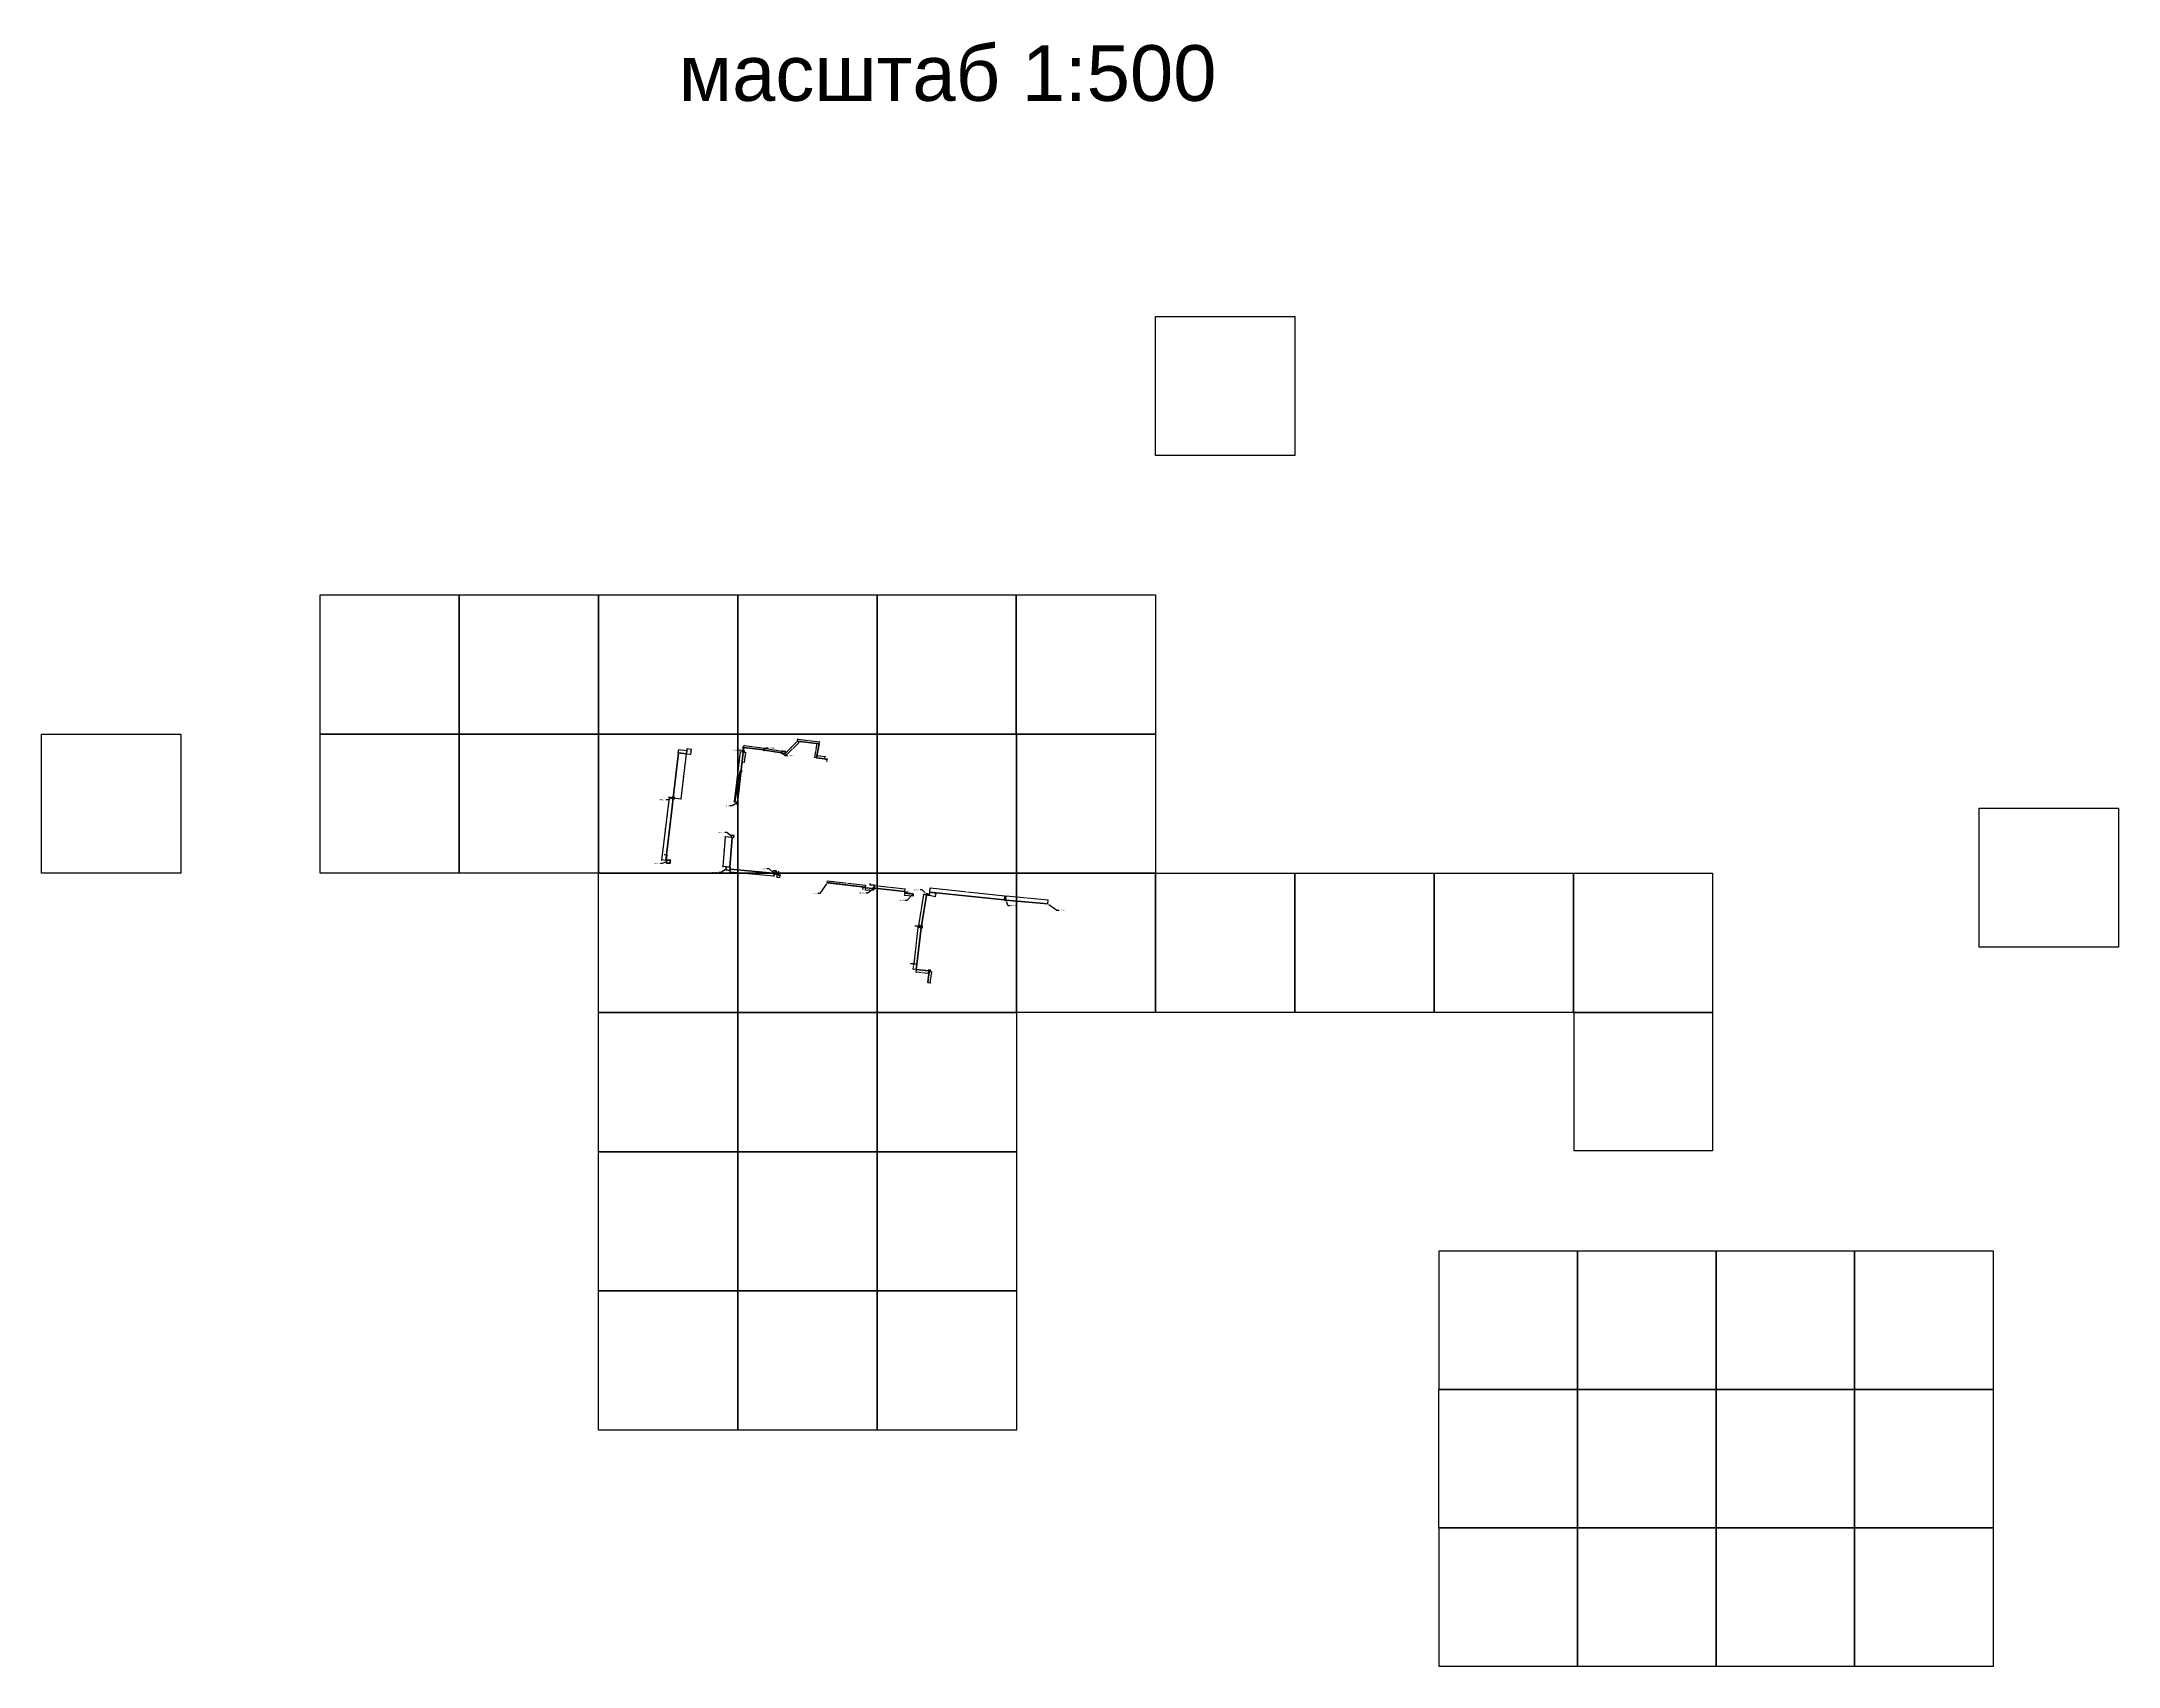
# Model space of a CAD drawing. Header units: millimetres. Extents: x 2382 to 9840, y 7594 to 13429.
import ezdxf
from ezdxf import colors
from ezdxf.entities.mleader import LeaderData, LeaderLine
from ezdxf.math import Vec2, Vec3

# ---------------------------------------------------------------- set-up
doc = ezdxf.new("R2010")
doc.units = ezdxf.units.MM
doc.layers.add('9 Размеры на геодезии', color=5, linetype='Continuous', lineweight=40)
doc.layers.add('Основной', color=1, linetype='Continuous', lineweight=60)
doc.styles.add('-ISOCPEUR-', font='isocpeur.ttf')
doc.styles.add('GOST', font='GOST.shx', dxfattribs={"oblique": 15})
doc.styles.get("Standard").update_dxf_attribs({"font": 'arial.ttf'})
doc.dimstyles.new('М 1 к 500', dxfattribs={"dimtxt": 2.5, "dimasz": 2.15, "dimexe": 1.25, "dimexo": 0, "dimtad": 1, "dimdec": 1, "dimlfac": 0.5, "dimzin": 1, "dimtxsty": 'GOST', "dimblk": 'OBLIQUE', "dimcen": 2.5, "dimclrd": 5, "dimclre": 5, "dimclrt": 5, "dimazin": 2, "dimtfac": 1, "dimtdec": 1, "dimtmove": 0, "dimatfit": 3, "dimldrblk": 'NONE', "dimfxl": 0, "dimlwd": 30, "dimlwe": 30, "dimarcsym": 0})
picture_1 = doc.add_image_def('image1.jpg', size_in_pixel=(3947, 3947))
picture_2 = doc.add_image_def('image2.jpg', size_in_pixel=(3948, 3948))
picture_3 = doc.add_image_def('image3.jpg', size_in_pixel=(3947, 3947))
picture_4 = doc.add_image_def('image4.jpg', size_in_pixel=(3948, 3948))
picture_5 = doc.add_image_def('image5.jpg', size_in_pixel=(3947, 3948))
picture_6 = doc.add_image_def('image6.jpg', size_in_pixel=(3948, 3948))
picture_7 = doc.add_image_def('image7.jpg', size_in_pixel=(3947, 3947))
picture_8 = doc.add_image_def('image8.jpg', size_in_pixel=(3947, 3947))
picture_9 = doc.add_image_def('image9.jpg', size_in_pixel=(3947, 3947))
picture_10 = doc.add_image_def('image10.jpg', size_in_pixel=(3947, 3948))
picture_11 = doc.add_image_def('image11.jpg', size_in_pixel=(3947, 3947))
picture_12 = doc.add_image_def('image12.jpg', size_in_pixel=(3947, 3948))
picture_13 = doc.add_image_def('image13.jpg', size_in_pixel=(3947, 3947))
picture_14 = doc.add_image_def('image14.jpg', size_in_pixel=(3948, 3948))
picture_15 = doc.add_image_def('image15.jpg', size_in_pixel=(3947, 3947))
picture_16 = doc.add_image_def('image16.jpg', size_in_pixel=(3947, 3947))
picture_17 = doc.add_image_def('image17.jpg', size_in_pixel=(3947, 3948))
picture_18 = doc.add_image_def('image18.jpg', size_in_pixel=(3947, 3947))
picture_19 = doc.add_image_def('image19.jpg', size_in_pixel=(3947, 3947))
picture_20 = doc.add_image_def('image20.jpg', size_in_pixel=(3948, 3948))
picture_21 = doc.add_image_def('image21.jpg', size_in_pixel=(3948, 3948))
picture_22 = doc.add_image_def('image22.jpg', size_in_pixel=(3948, 3947))
picture_23 = doc.add_image_def('image23.jpg', size_in_pixel=(3947, 3948))
picture_24 = doc.add_image_def('image24.jpg', size_in_pixel=(3948, 3947))
picture_25 = doc.add_image_def('image25.jpg', size_in_pixel=(3948, 3947))
picture_26 = doc.add_image_def('image26.jpg', size_in_pixel=(3947, 3948))
picture_27 = doc.add_image_def('image27.jpg', size_in_pixel=(3947, 3948))
picture_28 = doc.add_image_def('image28.jpg', size_in_pixel=(3947, 3948))
picture_29 = doc.add_image_def('image29.jpg', size_in_pixel=(3947, 3947))
picture_30 = doc.add_image_def('image30.jpg', size_in_pixel=(3948, 3948))
picture_31 = doc.add_image_def('image31.jpg', size_in_pixel=(3947, 3948))
picture_32 = doc.add_image_def('image32.jpg', size_in_pixel=(3947, 3947))
picture_33 = doc.add_image_def('image33.jpg', size_in_pixel=(3926, 3927))
picture_34 = doc.add_image_def('image34.jpg', size_in_pixel=(3926, 3927))
picture_35 = doc.add_image_def('image35.jpg', size_in_pixel=(3927, 3927))
picture_36 = doc.add_image_def('image36.jpg', size_in_pixel=(3927, 3927))
picture_37 = doc.add_image_def('image37.jpg', size_in_pixel=(3927, 3927))
picture_38 = doc.add_image_def('image38.jpg', size_in_pixel=(3927, 3927))
picture_39 = doc.add_image_def('image39.jpg', size_in_pixel=(3927, 3927))
picture_40 = doc.add_image_def('image40.jpg', size_in_pixel=(3927, 3927))
picture_41 = doc.add_image_def('image41.jpg', size_in_pixel=(3927, 3926))
picture_42 = doc.add_image_def('image42.jpg', size_in_pixel=(3927, 3927))
picture_43 = doc.add_image_def('image43.jpg', size_in_pixel=(3926, 3926))
picture_44 = doc.add_image_def('image44.jpg', size_in_pixel=(3926, 3927))
picture_45 = doc.add_image_def('image45.jpg', size_in_pixel=(3927, 3926))

# ---------------------------------------------------------------- blocks, each defined once
blk = doc.blocks.new('_Oblique')
at = {"color": 0, "linetype": 'ByBlock', "lineweight": -2}
blk.add_line((-0.5, -0.5), (0.5, 0.5), dxfattribs=at)
blk = doc.blocks.new('*D4')
at = {"layer": '9 Размеры на геодезии', "color": 7, "linetype": 'ByBlock', "lineweight": 30, "transparency": 16777216}
for p, q in [((5203.3, 10408.6), (5204, 10414.9)), ((5341.1, 10397.9), (5203.8, 10413.7)), ((5340.5, 10392.8), (5341.3, 10399.1))]:
    blk.add_line(p, q, dxfattribs=at)
at = {"layer": 'Defpoints', "color": 0, "linetype": 'ByBlock', "lineweight": 50, "transparency": 16777216}
for p in [(5203.3, 10408.6), (5203.8, 10413.7), (5340.5, 10392.8)]:
    blk.add_point(p, dxfattribs=at)
at = {"layer": '9 Размеры на геодезии', "color": 7, "linetype": 'ByBlock', "lineweight": 30, "transparency": 16777216, "xscale": 2.15, "yscale": 2.15, "zscale": 2.15}
for p, rotation in [((5203.8, 10413.7), 173.4189135128404), ((5341.1, 10397.9), 353.4189135128404)]:
    blk.add_blockref('_Oblique', p, dxfattribs=dict(at, rotation=rotation))
at = {"layer": '9 Размеры на геодезии', "color": 7, "linetype": 'ByBlock', "transparency": 16777216, "insert": (5272.7, 10407.9), "char_height": 2.5, "attachment_point": 5, "rotation": 353.41891, "style": '-ISOCPEUR-', "bg_fill": 3, "box_fill_scale": 1.1, "bg_fill_color": 256, "bg_fill_true_color": 13158600, "bg_fill_transparency": 0}
blk.add_mtext('69,1', dxfattribs=at)
blk = doc.blocks.new('_None')
blk = doc.blocks.new('*D5')
at = {"layer": '9 Размеры на геодезии', "color": 7, "linetype": 'ByBlock', "lineweight": 30, "transparency": 16777216}
for p, q in [((5340.4, 10389.4), (5328.9, 10390)), ((5340.5, 10392.8), (5329.1, 10393.3)), ((5330.2, 10389.9), (5329.9, 10383.2)), ((5330.3, 10393.3), (5330.2, 10389.9))]:
    blk.add_line(p, q, dxfattribs=at)
at = {"layer": '9 Размеры на геодезии', "color": 7, "linetype": 'ByBlock', "lineweight": 30, "transparency": 16777216, "xscale": 2.15, "yscale": 2.15, "zscale": 2.15}
for p, rotation in [((5330.2, 10389.9), 267.2384116159163), ((5330.3, 10393.3), 87.23841161591628)]:
    blk.add_blockref('_Oblique', p, dxfattribs=dict(at, rotation=rotation))
at = {"layer": '9 Размеры на геодезии', "color": 7, "linetype": 'ByBlock', "transparency": 16777216, "insert": (5327.8, 10385.6), "char_height": 2.5, "attachment_point": 5, "rotation": 87.23841, "style": '-ISOCPEUR-', "bg_fill": 3, "box_fill_scale": 1.1, "bg_fill_color": 256, "bg_fill_true_color": 13158600, "bg_fill_transparency": 0}
blk.add_mtext('1,7', dxfattribs=at)
at = {"layer": 'Defpoints', "color": 0, "linetype": 'ByBlock', "lineweight": 50, "transparency": 16777216}
for p in [(5330.2, 10389.9), (5340.4, 10389.4), (5340.5, 10392.8)]:
    blk.add_point(p, dxfattribs=at)
blk = doc.blocks.new('*D6')
at = {"layer": '9 Размеры на геодезии', "color": 7, "linetype": 'ByBlock', "lineweight": 30, "transparency": 16777216}
for p, q in [((5340.4, 10389.4), (5339.8, 10382.1)), ((5339.9, 10383.3), (5367.6, 10381.1)), ((5368.1, 10387.2), (5367.5, 10379.8))]:
    blk.add_line(p, q, dxfattribs=at)
at = {"layer": '9 Размеры на геодезии', "color": 7, "linetype": 'ByBlock', "lineweight": 30, "transparency": 16777216, "xscale": 2.15, "yscale": 2.15, "zscale": 2.15}
for p, rotation in [((5339.9, 10383.3), 175.3385259180883), ((5367.6, 10381.1), 355.3385259180882)]:
    blk.add_blockref('_Oblique', p, dxfattribs=dict(at, rotation=rotation))
at = {"layer": '9 Размеры на геодезии', "color": 7, "linetype": 'ByBlock', "transparency": 16777216, "insert": (5353.9, 10384.3), "char_height": 2.5, "attachment_point": 5, "rotation": 355.33853, "style": '-ISOCPEUR-', "bg_fill": 3, "box_fill_scale": 1.1, "bg_fill_color": 256, "bg_fill_true_color": 13158600, "bg_fill_transparency": 0}
blk.add_mtext('13,9', dxfattribs=at)
at = {"layer": 'Defpoints', "color": 0, "linetype": 'ByBlock', "lineweight": 50, "transparency": 16777216}
for p in [(5340.4, 10389.4), (5367.6, 10381.1), (5368.1, 10387.2)]:
    blk.add_point(p, dxfattribs=at)
blk = doc.blocks.new('*D7')
at = {"layer": '9 Размеры на геодезии', "color": 7, "linetype": 'ByBlock', "lineweight": 30, "transparency": 16777216}
for p, q in [((5373.2, 10388.9), (5374.3, 10399.1)), ((5374.2, 10397.9), (5483.3, 10385.9)), ((5482.3, 10377), (5483.4, 10387.1))]:
    blk.add_line(p, q, dxfattribs=at)
at = {"layer": 'Defpoints', "color": 0, "linetype": 'ByBlock', "lineweight": 50, "transparency": 16777216}
for p in [(5373.2, 10388.9), (5482.3, 10377), (5483.3, 10385.9)]:
    blk.add_point(p, dxfattribs=at)
at = {"layer": '9 Размеры на геодезии', "color": 7, "linetype": 'ByBlock', "lineweight": 30, "transparency": 16777216, "xscale": 2.15, "yscale": 2.15, "zscale": 2.15}
for p, rotation in [((5374.2, 10397.9), 173.7398845396925), ((5483.3, 10385.9), 353.7398845396925)]:
    blk.add_blockref('_Oblique', p, dxfattribs=dict(at, rotation=rotation))
at = {"layer": '9 Размеры на геодезии', "color": 7, "linetype": 'ByBlock', "transparency": 16777216, "insert": (5429, 10394), "char_height": 2.5, "attachment_point": 5, "rotation": 353.73988, "style": '-ISOCPEUR-', "bg_fill": 3, "box_fill_scale": 1.1, "bg_fill_color": 256, "bg_fill_true_color": 13158600, "bg_fill_transparency": 0}
blk.add_mtext('54,9', dxfattribs=at)
blk = doc.blocks.new('*D8')
at = {"layer": '9 Размеры на геодезии', "color": 7, "linetype": 'ByBlock', "lineweight": 30, "transparency": 16777216}
for p, q in [((5481.7, 10371.3), (5492.6, 10370.1)), ((5482.3, 10377), (5493.2, 10375.8)), ((5491.9, 10375.9), (5491.3, 10370.2))]:
    blk.add_line(p, q, dxfattribs=at)
at = {"layer": '9 Размеры на геодезии', "color": 7, "linetype": 'ByBlock', "lineweight": 30, "transparency": 16777216, "xscale": 2.15, "yscale": 2.15, "zscale": 2.15}
for p, rotation in [((5491.3, 10370.2), 263.7398845396967), ((5491.9, 10375.9), 83.73988453969667)]:
    blk.add_blockref('_Oblique', p, dxfattribs=dict(at, rotation=rotation))
at = {"layer": '9 Размеры на геодезии', "color": 7, "linetype": 'ByBlock', "transparency": 16777216, "insert": (5489.5, 10373.3), "char_height": 2.5, "attachment_point": 5, "rotation": 83.73988, "style": '-ISOCPEUR-', "bg_fill": 3, "box_fill_scale": 1.1, "bg_fill_color": 256, "bg_fill_true_color": 13158600, "bg_fill_transparency": 0}
blk.add_mtext('2,9', dxfattribs=at)
at = {"layer": 'Defpoints', "color": 0, "linetype": 'ByBlock', "lineweight": 50, "transparency": 16777216}
for p in [(5481.7, 10371.3), (5482.3, 10377), (5491.3, 10370.2)]:
    blk.add_point(p, dxfattribs=at)
blk = doc.blocks.new('*D3')
at = {"layer": '9 Размеры на геодезии', "color": 7, "linetype": 'ByBlock', "lineweight": 30, "transparency": 16777216}
for p, q in [((5481.7, 10371.3), (5480.9, 10362.8)), ((5512.2, 10368.4), (5511.4, 10359.9)), ((5481, 10364.1), (5511.5, 10361.1))]:
    blk.add_line(p, q, dxfattribs=at)
at = {"layer": '9 Размеры на геодезии', "color": 7, "linetype": 'ByBlock', "lineweight": 30, "transparency": 16777216, "xscale": 2.15, "yscale": 2.15, "zscale": 2.15}
for p, rotation in [((5481, 10364.1), 174.5404093813099), ((5511.5, 10361.1), 354.5404093813099)]:
    blk.add_blockref('_Oblique', p, dxfattribs=dict(at, rotation=rotation))
at = {"layer": '9 Размеры на геодезии', "color": 7, "linetype": 'ByBlock', "transparency": 16777216, "insert": (5496.4, 10364.7), "char_height": 2.5, "attachment_point": 5, "rotation": 354.54041, "style": '-ISOCPEUR-', "bg_fill": 3, "box_fill_scale": 1.1, "bg_fill_color": 256, "bg_fill_true_color": 13158600, "bg_fill_transparency": 0}
blk.add_mtext('15,3', dxfattribs=at)
at = {"layer": 'Defpoints', "color": 0, "linetype": 'ByBlock', "lineweight": 50, "transparency": 16777216}
for p in [(5481.7, 10371.3), (5512.2, 10368.4), (5511.5, 10361.1)]:
    blk.add_point(p, dxfattribs=at)
blk = doc.blocks.new('*D9')
at = {"layer": '9 Размеры на геодезии', "color": 7, "linetype": 'ByBlock', "lineweight": 30, "transparency": 16777216}
for p, q in [((5559.5, 10364.1), (5547.7, 10366)), ((5548.9, 10365.8), (5531.4, 10255.2)), ((5542, 10253.5), (5530.2, 10255.4))]:
    blk.add_line(p, q, dxfattribs=at)
at = {"layer": 'Defpoints', "color": 0, "linetype": 'ByBlock', "lineweight": 50, "transparency": 16777216}
for p in [(5559.5, 10364.1), (5531.4, 10255.2), (5542, 10253.5)]:
    blk.add_point(p, dxfattribs=at)
at = {"layer": '9 Размеры на геодезии', "color": 7, "linetype": 'ByBlock', "lineweight": 30, "transparency": 16777216, "xscale": 2.15, "yscale": 2.15, "zscale": 2.15}
for p, rotation in [((5548.9, 10365.8), 81.00912076941327), ((5531.4, 10255.2), 261.0091207694133)]:
    blk.add_blockref('_Oblique', p, dxfattribs=dict(at, rotation=rotation))
at = {"layer": '9 Размеры на геодезии', "color": 7, "linetype": 'ByBlock', "transparency": 16777216, "insert": (5538.1, 10310.8), "char_height": 2.5, "attachment_point": 5, "rotation": 81.00912, "style": '-ISOCPEUR-', "bg_fill": 3, "box_fill_scale": 1.1, "bg_fill_color": 256, "bg_fill_true_color": 13158600, "bg_fill_transparency": 0}
blk.add_mtext('56,0', dxfattribs=at)
blk = doc.blocks.new('*D10')
at = {"layer": '9 Размеры на геодезии', "color": 7, "linetype": 'ByBlock', "lineweight": 30, "transparency": 16777216}
for p, q in [((5528.6, 10247.8), (5513.8, 10116.9)), ((5540, 10246.5), (5527.4, 10248)), ((5525.2, 10115.6), (5512.6, 10117))]:
    blk.add_line(p, q, dxfattribs=at)
at = {"layer": 'Defpoints', "color": 0, "linetype": 'ByBlock', "lineweight": 50, "transparency": 16777216}
for p in [(5540, 10246.5), (5513.8, 10116.9), (5525.2, 10115.6)]:
    blk.add_point(p, dxfattribs=at)
at = {"layer": '9 Размеры на геодезии', "color": 7, "linetype": 'ByBlock', "lineweight": 30, "transparency": 16777216, "xscale": 2.15, "yscale": 2.15, "zscale": 2.15}
for p, rotation in [((5528.6, 10247.8), 83.55039405475398), ((5513.8, 10116.9), 263.550394054754)]:
    blk.add_blockref('_Oblique', p, dxfattribs=dict(at, rotation=rotation))
at = {"layer": '9 Размеры на геодезии', "color": 7, "linetype": 'ByBlock', "transparency": 16777216, "insert": (5519.1, 10182.6), "char_height": 2.5, "attachment_point": 5, "rotation": 83.55039, "style": '-ISOCPEUR-', "bg_fill": 3, "box_fill_scale": 1.1, "bg_fill_color": 256, "bg_fill_true_color": 13158600, "bg_fill_transparency": 0}
blk.add_mtext('65,9', dxfattribs=at)
blk = doc.blocks.new('*D11')
at = {"layer": 'Основной', "color": 7, "lineweight": 30, "transparency": 16777216}
for p, q in [((5569.6, 10089.5), (5579.6, 10088.2)), ((5573.4, 10049.3), (5578.3, 10088.4)), ((5564.7, 10050.4), (5574.6, 10049.2))]:
    blk.add_line(p, q, dxfattribs=at)
at = {"layer": 'Основной', "color": 7, "lineweight": 30, "transparency": 16777216, "xscale": 2.15, "yscale": 2.15, "zscale": 2.15}
for p, rotation in [((5578.3, 10088.4), 82.81817855927522), ((5573.4, 10049.3), 262.8181785592752)]:
    blk.add_blockref('_Oblique', p, dxfattribs=dict(at, rotation=rotation))
at = {"layer": 'Основной', "color": 7, "lineweight": 50, "transparency": 16777216, "insert": (5573.7, 10069.1), "char_height": 2.5, "attachment_point": 5, "rotation": 82.81818, "style": '-ISOCPEUR-', "bg_fill": 3, "box_fill_scale": 1.1, "bg_fill_color": 256, "bg_fill_true_color": 13158600, "bg_fill_transparency": 0}
blk.add_mtext('19,7', dxfattribs=at)
at = {"layer": 'Defpoints', "color": 0, "lineweight": 50, "transparency": 16777216}
for p in [(5569.6, 10089.5), (5578.3, 10088.4), (5564.7, 10050.4)]:
    blk.add_point(p, dxfattribs=at)
blk = doc.blocks.new('*D12')
at = {"layer": '9 Размеры на геодезии', "color": 7, "linetype": 'ByBlock', "lineweight": 30, "transparency": 16777216}
for p, q in [((5523.1, 10096.6), (5521.9, 10085.9)), ((5566.1, 10082.2), (5522, 10087.2)), ((5567.2, 10091.6), (5566, 10080.9))]:
    blk.add_line(p, q, dxfattribs=at)
at = {"layer": '9 Размеры на геодезии', "color": 7, "linetype": 'ByBlock', "lineweight": 30, "transparency": 16777216, "xscale": 2.15, "yscale": 2.15, "zscale": 2.15}
for p, rotation in [((5522, 10087.2), 173.5503940547552), ((5566.1, 10082.2), 353.5503940547553)]:
    blk.add_blockref('_Oblique', p, dxfattribs=dict(at, rotation=rotation))
at = {"layer": '9 Размеры на геодезии', "color": 7, "linetype": 'ByBlock', "transparency": 16777216, "insert": (5544.3, 10086.8), "char_height": 2.5, "attachment_point": 5, "rotation": 353.55039, "style": '-ISOCPEUR-', "bg_fill": 3, "box_fill_scale": 1.1, "bg_fill_color": 256, "bg_fill_true_color": 13158600, "bg_fill_transparency": 0}
blk.add_mtext('22,2', dxfattribs=at)
at = {"layer": 'Defpoints', "color": 0, "linetype": 'ByBlock', "lineweight": 50, "transparency": 16777216}
for p in [(5522, 10087.2), (5523.1, 10096.6), (5567.2, 10091.6)]:
    blk.add_point(p, dxfattribs=at)
blk = doc.blocks.new('*D13')
at = {"layer": '9 Размеры на геодезии', "color": 7, "linetype": 'ByBlock', "lineweight": 30, "transparency": 16777216}
for p, q in [((5523.1, 10096.6), (5510.5, 10098)), ((5511.8, 10097.9), (5513.9, 10116.9)), ((5525.2, 10115.6), (5512.7, 10117))]:
    blk.add_line(p, q, dxfattribs=at)
at = {"layer": '9 Размеры на геодезии', "color": 7, "linetype": 'ByBlock', "lineweight": 30, "transparency": 16777216, "xscale": 2.15, "yscale": 2.15, "zscale": 2.15}
for p, rotation in [((5511.8, 10097.9), 263.5503940540293), ((5513.9, 10116.9), 83.55039405402924)]:
    blk.add_blockref('_Oblique', p, dxfattribs=dict(at, rotation=rotation))
at = {"layer": '9 Размеры на геодезии', "color": 7, "linetype": 'ByBlock', "transparency": 16777216, "insert": (5510.7, 10107.6), "char_height": 2.5, "attachment_point": 5, "rotation": 83.55039, "style": '-ISOCPEUR-', "bg_fill": 3, "box_fill_scale": 1.1, "bg_fill_color": 256, "bg_fill_true_color": 13158600, "bg_fill_transparency": 0}
blk.add_mtext('9,6', dxfattribs=at)
at = {"layer": 'Defpoints', "color": 0, "linetype": 'ByBlock', "lineweight": 50, "transparency": 16777216}
for p in [(5513.9, 10116.9), (5523.1, 10096.6), (5525.2, 10115.6)]:
    blk.add_point(p, dxfattribs=at)
blk = doc.blocks.new('*D14')
at = {"layer": '9 Размеры на геодезии', "color": 7, "linetype": 'ByBlock', "lineweight": 30, "transparency": 16777216}
for p, q in [((5844.3, 10346), (5845.6, 10361)), ((5996.4, 10346.1), (5845.5, 10359.7)), ((5995.2, 10332.4), (5996.5, 10347.3))]:
    blk.add_line(p, q, dxfattribs=at)
at = {"layer": 'Defpoints', "color": 0, "linetype": 'ByBlock', "lineweight": 50, "transparency": 16777216}
for p in [(5844.3, 10346), (5845.5, 10359.7), (5995.2, 10332.4)]:
    blk.add_point(p, dxfattribs=at)
at = {"layer": '9 Размеры на геодезии', "color": 7, "linetype": 'ByBlock', "lineweight": 30, "transparency": 16777216, "xscale": 2.15, "yscale": 2.15, "zscale": 2.15}
for p, rotation in [((5845.5, 10359.7), 174.8416801757982), ((5996.4, 10346.1), 354.8416801757982)]:
    blk.add_blockref('_Oblique', p, dxfattribs=dict(at, rotation=rotation))
at = {"layer": '9 Размеры на геодезии', "color": 7, "linetype": 'ByBlock', "transparency": 16777216, "insert": (5921.1, 10355), "char_height": 2.5, "attachment_point": 5, "rotation": 354.84168, "style": '-ISOCPEUR-', "bg_fill": 3, "box_fill_scale": 1.1, "bg_fill_color": 256, "bg_fill_true_color": 13158600, "bg_fill_transparency": 0}
blk.add_mtext('75,8', dxfattribs=at)
blk = doc.blocks.new('*D15')
at = {"layer": '9 Размеры на геодезии', "color": 7, "linetype": 'ByBlock', "lineweight": 30, "transparency": 16777216}
for p, q in [((5571.6, 10374.9), (5573.2, 10389.7)), ((5841, 10359.7), (5573.1, 10388.5)), ((5839.5, 10346), (5841.1, 10360.9))]:
    blk.add_line(p, q, dxfattribs=at)
at = {"layer": 'Defpoints', "color": 0, "linetype": 'ByBlock', "lineweight": 50, "transparency": 16777216}
for p in [(5571.6, 10374.9), (5573.1, 10388.5), (5839.5, 10346)]:
    blk.add_point(p, dxfattribs=at)
at = {"layer": '9 Размеры на геодезии', "color": 7, "linetype": 'ByBlock', "lineweight": 30, "transparency": 16777216, "xscale": 2.15, "yscale": 2.15, "zscale": 2.15}
for p, rotation in [((5573.1, 10388.5), 173.8582701198188), ((5841, 10359.7), 353.8582701198188)]:
    blk.add_blockref('_Oblique', p, dxfattribs=dict(at, rotation=rotation))
at = {"layer": '9 Размеры на геодезии', "color": 7, "linetype": 'ByBlock', "transparency": 16777216, "insert": (5707.2, 10376.2), "char_height": 2.5, "attachment_point": 5, "rotation": 353.85827, "style": '-ISOCPEUR-', "bg_fill": 3, "box_fill_scale": 1.1, "bg_fill_color": 256, "bg_fill_true_color": 13158600, "bg_fill_transparency": 0}
blk.add_mtext('134,7', dxfattribs=at)
blk = doc.blocks.new('*D16')
at = {"layer": '9 Размеры на геодезии', "color": 7, "linetype": 'ByBlock', "lineweight": 30, "transparency": 16777216}
for p, q in [((5571.6, 10374.9), (5593.8, 10370.5)), ((5592.6, 10370.7), (5590.3, 10359.1)), ((5569.3, 10363.2), (5591.5, 10358.8))]:
    blk.add_line(p, q, dxfattribs=at)
at = {"layer": '9 Размеры на геодезии', "color": 7, "linetype": 'ByBlock', "lineweight": 30, "transparency": 16777216, "xscale": 2.15, "yscale": 2.15, "zscale": 2.15}
for p, rotation in [((5592.6, 10370.7), 78.92505595419323), ((5590.3, 10359.1), 258.9250559541932)]:
    blk.add_blockref('_Oblique', p, dxfattribs=dict(at, rotation=rotation))
at = {"layer": '9 Размеры на геодезии', "color": 7, "linetype": 'ByBlock', "transparency": 16777216, "insert": (5589.4, 10365.3), "char_height": 2.5, "attachment_point": 5, "rotation": 78.92506, "style": '-ISOCPEUR-', "bg_fill": 3, "box_fill_scale": 1.1, "bg_fill_color": 256, "bg_fill_true_color": 13158600, "bg_fill_transparency": 0}
blk.add_mtext('6,0', dxfattribs=at)
at = {"layer": 'Defpoints', "color": 0, "linetype": 'ByBlock', "lineweight": 50, "transparency": 16777216}
for p in [(5571.6, 10374.9), (5569.3, 10363.2), (5590.3, 10359.1)]:
    blk.add_point(p, dxfattribs=at)
blk = doc.blocks.new('*D17')
at = {"layer": '9 Размеры на геодезии', "color": 7, "linetype": 'ByBlock', "lineweight": 30, "transparency": 16777216}
for p, q in [((4836.6, 10573.1), (4828.3, 10465.9)), ((4861.5, 10571.2), (4835.4, 10573.2)), ((4853.1, 10464), (4827, 10466))]:
    blk.add_line(p, q, dxfattribs=at)
at = {"layer": 'Defpoints', "color": 0, "linetype": 'ByBlock', "lineweight": 50, "transparency": 16777216}
for p in [(4861.5, 10571.2), (4828.3, 10465.9), (4853.1, 10464)]:
    blk.add_point(p, dxfattribs=at)
at = {"layer": '9 Размеры на геодезии', "color": 7, "linetype": 'ByBlock', "lineweight": 30, "transparency": 16777216, "xscale": 2.15, "yscale": 2.15, "zscale": 2.15}
for p, rotation in [((4836.6, 10573.1), 85.54912885104227), ((4828.3, 10465.9), 265.5491288510422)]:
    blk.add_blockref('_Oblique', p, dxfattribs=dict(at, rotation=rotation))
at = {"layer": '9 Размеры на геодезии', "color": 7, "linetype": 'ByBlock', "transparency": 16777216, "insert": (4830.3, 10519.7), "char_height": 2.5, "attachment_point": 5, "rotation": 85.54913, "style": '-ISOCPEUR-', "bg_fill": 3, "box_fill_scale": 1.1, "bg_fill_color": 256, "bg_fill_true_color": 13158600, "bg_fill_transparency": 0}
blk.add_mtext('53,8', dxfattribs=at)
blk = doc.blocks.new('*D18')
at = {"layer": '9 Размеры на геодезии', "color": 7, "linetype": 'ByBlock', "lineweight": 30, "transparency": 16777216}
for p, q in [((4890.3, 10878.8), (4869.3, 10699)), ((4901.9, 10877.4), (4889.1, 10878.9)), ((4880.9, 10697.6), (4868, 10699.1))]:
    blk.add_line(p, q, dxfattribs=at)
at = {"layer": 'Defpoints', "color": 0, "linetype": 'ByBlock', "lineweight": 50, "transparency": 16777216}
for p in [(4901.9, 10877.4), (4869.3, 10699), (4880.9, 10697.6)]:
    blk.add_point(p, dxfattribs=at)
at = {"layer": '9 Размеры на геодезии', "color": 7, "linetype": 'ByBlock', "lineweight": 30, "transparency": 16777216, "xscale": 2.15, "yscale": 2.15, "zscale": 2.15}
for p, rotation in [((4890.3, 10878.8), 83.31630923458387), ((4869.3, 10699), 263.3163092345839)]:
    blk.add_blockref('_Oblique', p, dxfattribs=dict(at, rotation=rotation))
at = {"layer": '9 Размеры на геодезии', "color": 7, "linetype": 'ByBlock', "transparency": 16777216, "insert": (4877.7, 10789.1), "char_height": 2.5, "attachment_point": 5, "rotation": 83.31631, "style": '-ISOCPEUR-', "bg_fill": 3, "box_fill_scale": 1.1, "bg_fill_color": 256, "bg_fill_true_color": 13158600, "bg_fill_transparency": 0}
blk.add_mtext('90,5', dxfattribs=at)
blk = doc.blocks.new('*D19')
at = {"layer": 'Defpoints', "color": 0, "lineweight": 50, "transparency": 16777216}
for p in [(4890.8, 10808.8), (4898.9, 10807.5), (4880.9, 10697.6)]:
    blk.add_point(p, dxfattribs=at)
at = {"layer": 'Основной', "color": 5, "lineweight": 30, "transparency": 16777216}
for p, q in [((4872.8, 10698.9), (4890.8, 10808.8)), ((4898.9, 10807.5), (4889.6, 10809)), ((4880.9, 10697.6), (4871.6, 10699.2))]:
    blk.add_line(p, q, dxfattribs=at)
at = {"layer": 'Основной', "color": 5, "lineweight": 30, "transparency": 16777216, "xscale": 2.15, "yscale": 2.15, "zscale": 2.15}
for p, rotation in [((4890.8, 10808.8), 80.68028880034535), ((4872.8, 10698.9), 260.6802888003454)]:
    blk.add_blockref('_Oblique', p, dxfattribs=dict(at, rotation=rotation))
at = {"layer": 'Основной', "color": 5, "lineweight": 50, "transparency": 16777216, "insert": (4879.7, 10754.2), "char_height": 2.5, "attachment_point": 5, "rotation": 80.68029, "style": 'GOST'}
blk.add_mtext('55,7', dxfattribs=at)
blk = doc.blocks.new('*D20')
at = {"layer": 'Defpoints', "color": 0, "lineweight": 50, "transparency": 16777216}
for p in [(4897.8, 10842.4), (4902.4, 10877.4), (4910.8, 10876.3)]:
    blk.add_point(p, dxfattribs=at)
at = {"layer": 'Основной', "color": 5, "lineweight": 30, "transparency": 16777216}
for p, q in [((4897.8, 10842.4), (4907.5, 10841.1)), ((4902.4, 10877.4), (4912.1, 10876.1)), ((4906.2, 10841.3), (4910.8, 10876.3))]:
    blk.add_line(p, q, dxfattribs=at)
at = {"layer": 'Основной', "color": 5, "lineweight": 30, "transparency": 16777216, "xscale": 2.15, "yscale": 2.15, "zscale": 2.15}
for p, rotation in [((4906.2, 10841.3), 262.5620589421514), ((4910.8, 10876.3), 82.56205894215137)]:
    blk.add_blockref('_Oblique', p, dxfattribs=dict(at, rotation=rotation))
at = {"layer": 'Основной', "color": 5, "lineweight": 50, "transparency": 16777216, "insert": (4906.4, 10859.1), "char_height": 2.5, "attachment_point": 5, "rotation": 82.56206, "style": 'GOST'}
blk.add_mtext('17,7', dxfattribs=at)
blk = doc.blocks.new('*D21')
at = {"layer": '9 Размеры на геодезии', "color": 7, "linetype": 'ByBlock', "lineweight": 30, "transparency": 16777216}
for p, q in [((4903.8, 10894.1), (4899.2, 10894.6)), ((4899.3, 10883.6), (4900.4, 10894.5)), ((4902.7, 10883.2), (4898.1, 10883.7))]:
    blk.add_line(p, q, dxfattribs=at)
at = {"layer": '9 Размеры на геодезии', "color": 7, "linetype": 'ByBlock', "lineweight": 30, "transparency": 16777216, "xscale": 2.15, "yscale": 2.15, "zscale": 2.15}
for p, rotation in [((4900.4, 10894.5), 84.20908156740967), ((4899.3, 10883.6), 264.2090815674097)]:
    blk.add_blockref('_Oblique', p, dxfattribs=dict(at, rotation=rotation))
at = {"layer": '9 Размеры на геодезии', "color": 7, "linetype": 'ByBlock', "transparency": 16777216, "insert": (4897.8, 10889.2), "char_height": 2.5, "attachment_point": 5, "rotation": 84.20908, "style": '-ISOCPEUR-', "bg_fill": 3, "box_fill_scale": 1.1, "bg_fill_color": 256, "bg_fill_true_color": 13158600, "bg_fill_transparency": 0}
blk.add_mtext('5,5', dxfattribs=at)
at = {"layer": 'Defpoints', "color": 0, "linetype": 'ByBlock', "lineweight": 50, "transparency": 16777216}
for p in [(4900.4, 10894.5), (4903.8, 10894.1), (4902.7, 10883.2)]:
    blk.add_point(p, dxfattribs=at)
blk = doc.blocks.new('*D22')
at = {"layer": '9 Размеры на геодезии', "color": 7, "linetype": 'ByBlock', "lineweight": 30, "transparency": 16777216}
for p, q in [((4903.8, 10894.1), (4904.8, 10902.3)), ((4904.7, 10901), (4977.4, 10891.8)), ((4976.5, 10884.9), (4977.6, 10893))]:
    blk.add_line(p, q, dxfattribs=at)
at = {"layer": '9 Размеры на геодезии', "color": 7, "linetype": 'ByBlock', "lineweight": 30, "transparency": 16777216, "xscale": 2.15, "yscale": 2.15, "zscale": 2.15}
for p, rotation in [((4904.7, 10901), 172.7742885028453), ((4977.4, 10891.8), 352.7742885028453)]:
    blk.add_blockref('_Oblique', p, dxfattribs=dict(at, rotation=rotation))
at = {"layer": '9 Размеры на геодезии', "color": 7, "linetype": 'ByBlock', "transparency": 16777216, "insert": (4941.3, 10898.5), "char_height": 2.5, "attachment_point": 5, "rotation": 352.77429, "style": '-ISOCPEUR-', "bg_fill": 3, "box_fill_scale": 1.1, "bg_fill_color": 256, "bg_fill_true_color": 13158600, "bg_fill_transparency": 0}
blk.add_mtext('36,7', dxfattribs=at)
at = {"layer": 'Defpoints', "color": 0, "linetype": 'ByBlock', "lineweight": 50, "transparency": 16777216}
for p in [(4903.8, 10894.1), (4977.4, 10891.8), (4976.5, 10884.9)]:
    blk.add_point(p, dxfattribs=at)
blk = doc.blocks.new('*D23')
at = {"layer": '9 Размеры на геодезии', "color": 7, "linetype": 'ByBlock', "lineweight": 30, "transparency": 16777216}
for p, q in [((4976.5, 10884.9), (4977.9, 10893)), ((4977.7, 10891.8), (5040.4, 10881.1)), ((5039.3, 10874.2), (5040.6, 10882.3))]:
    blk.add_line(p, q, dxfattribs=at)
at = {"layer": '9 Размеры на геодезии', "color": 7, "linetype": 'ByBlock', "lineweight": 30, "transparency": 16777216, "xscale": 2.15, "yscale": 2.15, "zscale": 2.15}
for p, rotation in [((4977.7, 10891.8), 170.3487633104226), ((5040.4, 10881.1), 350.3487633104226)]:
    blk.add_blockref('_Oblique', p, dxfattribs=dict(at, rotation=rotation))
at = {"layer": '9 Размеры на геодезии', "color": 7, "linetype": 'ByBlock', "transparency": 16777216, "insert": (5009.4, 10888.5), "char_height": 2.5, "attachment_point": 5, "rotation": 350.34876, "style": '-ISOCPEUR-', "bg_fill": 3, "box_fill_scale": 1.1, "bg_fill_color": 256, "bg_fill_true_color": 13158600, "bg_fill_transparency": 0}
blk.add_mtext('31,8', dxfattribs=at)
at = {"layer": 'Defpoints', "color": 0, "linetype": 'ByBlock', "lineweight": 50, "transparency": 16777216}
for p in [(4976.5, 10884.9), (5039.3, 10874.2), (5040.4, 10881.1)]:
    blk.add_point(p, dxfattribs=at)
blk = doc.blocks.new('*D24')
at = {"layer": '9 Размеры на геодезии', "color": 7, "linetype": 'ByBlock', "lineweight": 30, "transparency": 16777216}
for p, q in [((5042.8, 10873.9), (5043.9, 10882.6)), ((5043.8, 10881.3), (5052.9, 10880.2)), ((5052, 10872.8), (5053.1, 10881.4))]:
    blk.add_line(p, q, dxfattribs=at)
at = {"layer": '9 Размеры на геодезии', "color": 7, "linetype": 'ByBlock', "lineweight": 30, "transparency": 16777216, "xscale": 2.15, "yscale": 2.15, "zscale": 2.15}
for p, rotation in [((5043.8, 10881.3), 172.7328764719495), ((5052.9, 10880.2), 352.7328764719495)]:
    blk.add_blockref('_Oblique', p, dxfattribs=dict(at, rotation=rotation))
at = {"layer": '9 Размеры на геодезии', "color": 7, "linetype": 'ByBlock', "transparency": 16777216, "insert": (5048.6, 10882.9), "char_height": 2.5, "attachment_point": 5, "rotation": 352.73288, "style": '-ISOCPEUR-', "bg_fill": 3, "box_fill_scale": 1.1, "bg_fill_color": 256, "bg_fill_true_color": 13158600, "bg_fill_transparency": 0}
blk.add_mtext('4,6', dxfattribs=at)
at = {"layer": 'Defpoints', "color": 0, "linetype": 'ByBlock', "lineweight": 50, "transparency": 16777216}
for p in [(5042.8, 10873.9), (5052, 10872.8), (5052.9, 10880.2)]:
    blk.add_point(p, dxfattribs=at)
blk = doc.blocks.new('*D25')
at = {"layer": '9 Размеры на геодезии', "color": 7, "linetype": 'ByBlock', "lineweight": 30, "transparency": 16777216}
for p, q in [((5056.9, 10867.8), (5101.1, 10911.2)), ((5096.2, 10916.2), (5101.9, 10910.3)), ((5052, 10872.8), (5057.7, 10866.9))]:
    blk.add_line(p, q, dxfattribs=at)
at = {"layer": '9 Размеры на геодезии', "color": 7, "linetype": 'ByBlock', "lineweight": 30, "transparency": 16777216, "xscale": 2.15, "yscale": 2.15, "zscale": 2.15}
for p, rotation in [((5101.1, 10911.2), 44.49144171494867), ((5056.9, 10867.8), 224.4914417149487)]:
    blk.add_blockref('_Oblique', p, dxfattribs=dict(at, rotation=rotation))
at = {"layer": '9 Размеры на геодезии', "color": 7, "linetype": 'ByBlock', "transparency": 16777216, "insert": (5077.5, 10891), "char_height": 2.5, "attachment_point": 5, "rotation": 44.49144, "style": '-ISOCPEUR-', "bg_fill": 3, "box_fill_scale": 1.1, "bg_fill_color": 256, "bg_fill_true_color": 13158600, "bg_fill_transparency": 0}
blk.add_mtext('31,0', dxfattribs=at)
at = {"layer": 'Defpoints', "color": 0, "linetype": 'ByBlock', "lineweight": 50, "transparency": 16777216}
for p in [(5096.2, 10916.2), (5101.1, 10911.2), (5052, 10872.8)]:
    blk.add_point(p, dxfattribs=at)
blk = doc.blocks.new('*D26')
at = {"layer": '9 Размеры на геодезии', "color": 7, "linetype": 'ByBlock', "lineweight": 30, "transparency": 16777216}
for p, q in [((5096.2, 10916.2), (5097.3, 10925)), ((5097.1, 10923.8), (5174.9, 10914.3)), ((5174, 10906.7), (5175.1, 10915.6))]:
    blk.add_line(p, q, dxfattribs=at)
at = {"layer": '9 Размеры на геодезии', "color": 7, "linetype": 'ByBlock', "lineweight": 30, "transparency": 16777216, "xscale": 2.15, "yscale": 2.15, "zscale": 2.15}
for p, rotation in [((5097.1, 10923.8), 173.0468275713685), ((5174.9, 10914.3), 353.0468275713685)]:
    blk.add_blockref('_Oblique', p, dxfattribs=dict(at, rotation=rotation))
at = {"layer": '9 Размеры на геодезии', "color": 7, "linetype": 'ByBlock', "transparency": 16777216, "insert": (5136.3, 10921.2), "char_height": 2.5, "attachment_point": 5, "rotation": 353.04683, "style": '-ISOCPEUR-', "bg_fill": 3, "box_fill_scale": 1.1, "bg_fill_color": 256, "bg_fill_true_color": 13158600, "bg_fill_transparency": 0}
blk.add_mtext('39,2', dxfattribs=at)
at = {"layer": 'Defpoints', "color": 0, "linetype": 'ByBlock', "lineweight": 50, "transparency": 16777216}
for p in [(5096.2, 10916.2), (5174, 10906.7), (5174.9, 10914.3)]:
    blk.add_point(p, dxfattribs=at)
blk = doc.blocks.new('*D27')
at = {"layer": '9 Размеры на геодезии', "color": 7, "linetype": 'ByBlock', "lineweight": 30, "transparency": 16777216}
for p, q in [((5166.4, 10908.1), (5157.3, 10858.8)), ((5174, 10906.7), (5165.1, 10908.3)), ((5164.9, 10857.4), (5156.1, 10859))]:
    blk.add_line(p, q, dxfattribs=at)
at = {"layer": '9 Размеры на геодезии', "color": 7, "linetype": 'ByBlock', "lineweight": 30, "transparency": 16777216, "xscale": 2.15, "yscale": 2.15, "zscale": 2.15}
for p, rotation in [((5166.4, 10908.1), 79.62279468097762), ((5157.3, 10858.8), 259.6227946809776)]:
    blk.add_blockref('_Oblique', p, dxfattribs=dict(at, rotation=rotation))
at = {"layer": '9 Размеры на геодезии', "color": 7, "linetype": 'ByBlock', "transparency": 16777216, "insert": (5159.8, 10883.8), "char_height": 2.5, "attachment_point": 5, "rotation": 79.62279, "style": '-ISOCPEUR-', "bg_fill": 3, "box_fill_scale": 1.1, "bg_fill_color": 256, "bg_fill_true_color": 13158600, "bg_fill_transparency": 0}
blk.add_mtext('25,1', dxfattribs=at)
at = {"layer": 'Defpoints', "color": 0, "linetype": 'ByBlock', "lineweight": 50, "transparency": 16777216}
for p in [(5174, 10906.7), (5157.3, 10858.8), (5164.9, 10857.4)]:
    blk.add_point(p, dxfattribs=at)
blk = doc.blocks.new('*D28')
at = {"layer": '9 Размеры на геодезии', "color": 7, "linetype": 'ByBlock', "lineweight": 30, "transparency": 16777216}
for p, q in [((5164.9, 10857.4), (5166.1, 10866.5)), ((5165.9, 10865.2), (5195.9, 10861.4)), ((5194.9, 10853.6), (5196, 10862.6))]:
    blk.add_line(p, q, dxfattribs=at)
at = {"layer": '9 Размеры на геодезии', "color": 7, "linetype": 'ByBlock', "lineweight": 30, "transparency": 16777216, "xscale": 2.15, "yscale": 2.15, "zscale": 2.15}
for p, rotation in [((5165.9, 10865.2), 172.7399757161116), ((5195.9, 10861.4), 352.7399757161116)]:
    blk.add_blockref('_Oblique', p, dxfattribs=dict(at, rotation=rotation))
at = {"layer": '9 Размеры на геодезии', "color": 7, "linetype": 'ByBlock', "transparency": 16777216, "insert": (5181.2, 10865.4), "char_height": 2.5, "attachment_point": 5, "rotation": 352.73998, "style": '-ISOCPEUR-', "bg_fill": 3, "box_fill_scale": 1.1, "bg_fill_color": 256, "bg_fill_true_color": 13158600, "bg_fill_transparency": 0}
blk.add_mtext('15,1', dxfattribs=at)
at = {"layer": 'Defpoints', "color": 0, "linetype": 'ByBlock', "lineweight": 50, "transparency": 16777216}
for p in [(5164.9, 10857.4), (5194.9, 10853.6), (5195.9, 10861.4)]:
    blk.add_point(p, dxfattribs=at)
blk = doc.blocks.new('*D29')
at = {"layer": '9 Размеры на геодезии', "color": 7, "linetype": 'ByBlock', "lineweight": 30, "transparency": 16777216}
for p, q in [((5194.7, 10852.4), (5203.2, 10851.3)), ((5194.9, 10853.6), (5203.4, 10852.5)), ((5202, 10851.5), (5200.8, 10842.1)), ((5202.2, 10852.7), (5202, 10851.5)), ((5202.2, 10852.7), (5202.4, 10854.8))]:
    blk.add_line(p, q, dxfattribs=at)
at = {"layer": '9 Размеры на геодезии', "color": 7, "linetype": 'ByBlock', "lineweight": 30, "transparency": 16777216, "xscale": 2.15, "yscale": 2.15, "zscale": 2.15}
for p, rotation in [((5202, 10851.5), 82.73997571609326), ((5202.2, 10852.7), 262.7399757160932)]:
    blk.add_blockref('_Oblique', p, dxfattribs=dict(at, rotation=rotation))
at = {"layer": '9 Размеры на геодезии', "color": 7, "linetype": 'ByBlock', "transparency": 16777216, "insert": (5199, 10844.9), "char_height": 2.5, "attachment_point": 5, "rotation": 82.73998, "style": '-ISOCPEUR-', "bg_fill": 3, "box_fill_scale": 1.1, "bg_fill_color": 256, "bg_fill_true_color": 13158600, "bg_fill_transparency": 0}
blk.add_mtext('0,6', dxfattribs=at)
at = {"layer": 'Defpoints', "color": 0, "linetype": 'ByBlock', "lineweight": 50, "transparency": 16777216}
for p in [(5194.7, 10852.4), (5194.9, 10853.6), (5202, 10851.5)]:
    blk.add_point(p, dxfattribs=at)
blk = doc.blocks.new('*D30')
at = {"layer": 'Defpoints', "color": 0, "lineweight": 50, "transparency": 16777216}
for p in [(5022.5, 10436.8), (5031.5, 10427.1), (5032.1, 10436.2)]:
    blk.add_point(p, dxfattribs=at)
at = {"layer": 'Основной', "color": 5, "lineweight": 30, "transparency": 16777216}
for p, q in [((5022.5, 10436.8), (5021.8, 10426.5)), ((5021.8, 10427.7), (5031.5, 10427.1)), ((5032.1, 10436.2), (5031.4, 10425.8))]:
    blk.add_line(p, q, dxfattribs=at)
at = {"layer": 'Основной', "color": 5, "lineweight": 30, "transparency": 16777216, "xscale": 2.15, "yscale": 2.15, "zscale": 2.15}
for p, rotation in [((5021.8, 10427.7), 176.1747433460494), ((5031.5, 10427.1), 356.1747433460494)]:
    blk.add_blockref('_Oblique', p, dxfattribs=dict(at, rotation=rotation))
at = {"layer": 'Основной', "color": 5, "lineweight": 50, "transparency": 16777216, "insert": (5026.8, 10429.5), "char_height": 2.5, "attachment_point": 5, "rotation": 356.17474, "style": 'GOST'}
blk.add_mtext('4,8', dxfattribs=at)
blk = doc.blocks.new('*D31')
at = {"layer": 'Defpoints', "color": 0, "lineweight": 50, "transparency": 16777216}
for p in [(5023, 10441.2), (5028.2, 10440.5), (5022.5, 10436.8)]:
    blk.add_point(p, dxfattribs=at)
at = {"layer": 'Основной', "color": 5, "lineweight": 30, "transparency": 16777216}
for p, q in [((5023, 10441.2), (5029.4, 10440.4)), ((5027.7, 10436.2), (5028.2, 10440.5)), ((5028.2, 10440.5), (5029.3, 10449.5)), ((5022.5, 10436.8), (5028.9, 10436))]:
    blk.add_line(p, q, dxfattribs=at)
at = {"layer": 'Основной', "color": 5, "lineweight": 30, "transparency": 16777216, "xscale": 2.15, "yscale": 2.15, "zscale": 2.15}
for p, rotation in [((5028.2, 10440.5), 82.92955433757565), ((5027.7, 10436.2), 262.9295543375756)]:
    blk.add_blockref('_Oblique', p, dxfattribs=dict(at, rotation=rotation))
at = {"layer": 'Основной', "color": 5, "lineweight": 50, "transparency": 16777216, "insert": (5026.8, 10446.4), "char_height": 2.5, "attachment_point": 5, "rotation": 82.92955, "style": 'GOST'}
blk.add_mtext('2,2', dxfattribs=at)
blk = doc.blocks.new('*D32')
at = {"layer": 'Defpoints', "color": 0, "lineweight": 50, "transparency": 16777216}
for p in [(5016.5, 10440.9), (5016.9, 10450.6), (5022.3, 10440.6)]:
    blk.add_point(p, dxfattribs=at)
at = {"layer": 'Основной', "color": 5, "lineweight": 30, "transparency": 16777216}
for p, q in [((5016.9, 10450.6), (5008, 10451)), ((5016.5, 10440.9), (5017, 10451.9)), ((5022.7, 10450.4), (5016.9, 10450.6)), ((5022.3, 10440.6), (5022.7, 10451.6))]:
    blk.add_line(p, q, dxfattribs=at)
at = {"layer": 'Основной', "color": 5, "lineweight": 30, "transparency": 16777216, "xscale": 2.15, "yscale": 2.15, "zscale": 2.15}
for p, rotation in [((5016.9, 10450.6), 177.69234181496), ((5022.7, 10450.4), 357.6923418149601)]:
    blk.add_blockref('_Oblique', p, dxfattribs=dict(at, rotation=rotation))
at = {"layer": 'Основной', "color": 5, "lineweight": 50, "transparency": 16777216, "insert": (5011.4, 10453), "char_height": 2.5, "attachment_point": 5, "rotation": 357.69234, "style": 'GOST'}
blk.add_mtext('2,9', dxfattribs=at)
blk = doc.blocks.new('*D33')
at = {"layer": 'Defpoints', "color": 0, "lineweight": 50, "transparency": 16777216}
for p in [(4853.7, 10446.2), (4854.6, 10456.5), (5012.9, 10442.3)]:
    blk.add_point(p, dxfattribs=at)
at = {"layer": 'Основной', "color": 5, "lineweight": 30, "transparency": 16777216}
for p, q in [((4854.6, 10456.5), (4853.6, 10445)), ((5012, 10432), (4853.7, 10446.2)), ((5012.9, 10442.3), (5011.9, 10430.8))]:
    blk.add_line(p, q, dxfattribs=at)
at = {"layer": 'Основной', "color": 5, "lineweight": 30, "transparency": 16777216, "xscale": 2.15, "yscale": 2.15, "zscale": 2.15}
for p, rotation in [((4853.7, 10446.2), 174.8607977975319), ((5012, 10432), 354.8607977975319)]:
    blk.add_blockref('_Oblique', p, dxfattribs=dict(at, rotation=rotation))
at = {"layer": 'Основной', "color": 5, "lineweight": 50, "transparency": 16777216, "insert": (4933, 10441.2), "char_height": 2.5, "attachment_point": 5, "rotation": 354.8608, "style": 'GOST'}
blk.add_mtext('79,5', dxfattribs=at)
blk = doc.blocks.new('*D40')
at = {"layer": 'Defpoints', "color": 0, "lineweight": 50, "transparency": 16777216}
for p in [(4700.3, 10890.1), (4698.2, 10871.4), (4712.3, 10869.8)]:
    blk.add_point(p, dxfattribs=at)
at = {"layer": 'Основной', "color": 5, "lineweight": 30, "transparency": 16777216}
for p, q in [((4700.3, 10890.1), (4715.7, 10888.3)), ((4714.4, 10888.5), (4712.3, 10869.8)), ((4698.2, 10871.4), (4713.6, 10869.7))]:
    blk.add_line(p, q, dxfattribs=at)
at = {"layer": 'Основной', "color": 5, "lineweight": 30, "transparency": 16777216, "xscale": 2.15, "yscale": 2.15, "zscale": 2.15}
for p, rotation in [((4714.4, 10888.5), 83.57149996525625), ((4712.3, 10869.8), 263.5714999652562)]:
    blk.add_blockref('_Oblique', p, dxfattribs=dict(at, rotation=rotation))
at = {"layer": 'Основной', "color": 5, "lineweight": 50, "transparency": 16777216, "insert": (4711.3, 10879.4), "char_height": 2.5, "attachment_point": 5, "rotation": 83.5715, "style": 'GOST'}
blk.add_mtext('9,4', dxfattribs=at)
blk = doc.blocks.new('*D41')
at = {"layer": 'Defpoints', "color": 0, "lineweight": 50, "transparency": 16777216}
for p in [(4668.6, 10874.8), (4669.8, 10885.6), (4698, 10871.5)]:
    blk.add_point(p, dxfattribs=at)
at = {"layer": 'Основной', "color": 5, "lineweight": 30, "transparency": 16777216}
for p, q in [((4668.6, 10874.8), (4670, 10886.8)), ((4699.2, 10882.3), (4669.8, 10885.6)), ((4698, 10871.5), (4699.3, 10883.5))]:
    blk.add_line(p, q, dxfattribs=at)
at = {"layer": 'Основной', "color": 5, "lineweight": 30, "transparency": 16777216, "xscale": 2.15, "yscale": 2.15, "zscale": 2.15}
for p, rotation in [((4669.8, 10885.6), 173.5714999652543), ((4699.2, 10882.3), 353.5714999652543)]:
    blk.add_blockref('_Oblique', p, dxfattribs=dict(at, rotation=rotation))
at = {"layer": 'Основной', "color": 5, "lineweight": 50, "transparency": 16777216, "insert": (4684.7, 10886), "char_height": 2.5, "attachment_point": 5, "rotation": 353.5715, "style": 'GOST'}
blk.add_mtext('14,8', dxfattribs=at)
blk = doc.blocks.new('*D42')
at = {"layer": 'Defpoints', "color": 0, "lineweight": 50, "transparency": 16777216}
for p in [(4668.6, 10874.8), (4650.4, 10713), (4678, 10709.9)]:
    blk.add_point(p, dxfattribs=at)
at = {"layer": 'Основной', "color": 5, "lineweight": 30, "transparency": 16777216}
for p, q in [((4668.6, 10874.8), (4697.5, 10871.5)), ((4696.2, 10871.7), (4678, 10709.9)), ((4650.4, 10713), (4679.2, 10709.8))]:
    blk.add_line(p, q, dxfattribs=at)
at = {"layer": 'Основной', "color": 5, "lineweight": 30, "transparency": 16777216, "xscale": 2.15, "yscale": 2.15, "zscale": 2.15}
for p, rotation in [((4696.2, 10871.7), 83.5714999652548), ((4678, 10709.9), 263.5714999652548)]:
    blk.add_blockref('_Oblique', p, dxfattribs=dict(at, rotation=rotation))
at = {"layer": 'Основной', "color": 5, "lineweight": 50, "transparency": 16777216, "insert": (4685, 10791), "char_height": 2.5, "attachment_point": 5, "rotation": 83.5715, "style": 'GOST'}
blk.add_mtext('81,4', dxfattribs=at)
blk = doc.blocks.new('*D43')
at = {"layer": 'Defpoints', "color": 0, "lineweight": 50, "transparency": 16777216}
for p in [(4650.4, 10713), (4608, 10489.8), (4623.4, 10488)]:
    blk.add_point(p, dxfattribs=at)
at = {"layer": 'Основной', "color": 5, "lineweight": 30, "transparency": 16777216}
for p, q in [((4635.1, 10714.9), (4608, 10489.8)), ((4650.4, 10713), (4633.8, 10715)), ((4623.4, 10488), (4606.8, 10490))]:
    blk.add_line(p, q, dxfattribs=at)
at = {"layer": 'Основной', "color": 5, "lineweight": 30, "transparency": 16777216, "xscale": 2.15, "yscale": 2.15, "zscale": 2.15}
for p, rotation in [((4635.1, 10714.9), 83.14751253734013), ((4608, 10489.8), 263.1475125373401)]:
    blk.add_blockref('_Oblique', p, dxfattribs=dict(at, rotation=rotation))
at = {"layer": 'Основной', "color": 5, "lineweight": 50, "transparency": 16777216, "insert": (4619.4, 10602.6), "char_height": 2.5, "attachment_point": 5, "rotation": 83.14751, "style": 'GOST'}
blk.add_mtext('113,3', dxfattribs=at)
blk = doc.blocks.new('*D44')
at = {"layer": 'Defpoints', "color": 0, "lineweight": 50, "transparency": 16777216}
for p in [(4623.4, 10488), (4625.8, 10507.8), (4625.8, 10487.7)]:
    blk.add_point(p, dxfattribs=at)
at = {"layer": 'Основной', "color": 5, "lineweight": 30, "transparency": 16777216}
for p, q in [((4625.8, 10507.8), (4617.8, 10508.8)), ((4623.4, 10488), (4625.9, 10509)), ((4625.8, 10487.7), (4628.4, 10508.7)), ((4628.2, 10507.5), (4625.8, 10507.8))]:
    blk.add_line(p, q, dxfattribs=at)
at = {"layer": 'Основной', "color": 5, "lineweight": 30, "transparency": 16777216, "xscale": 2.15, "yscale": 2.15, "zscale": 2.15}
for p, rotation in [((4625.8, 10507.8), 173.0210219153325), ((4628.2, 10507.5), 353.0210219153325)]:
    blk.add_blockref('_Oblique', p, dxfattribs=dict(at, rotation=rotation))
at = {"layer": 'Основной', "color": 5, "lineweight": 50, "transparency": 16777216, "insert": (4621, 10510.5), "char_height": 2.5, "attachment_point": 5, "rotation": 353.02102, "style": 'GOST'}
blk.add_mtext('1,2', dxfattribs=at)

msp = doc.modelspace()

# ---------------------------------------------------------------- linework, layer by layer
at = {"layer": 'Основной', "color": 5, "lineweight": 50}
for p, q in [((4697.96, 10871.46), (4700.29, 10890.08)), ((5052, 10872.77), (5096.19, 10916.19)), ((5096.19, 10916.19), (5173.97, 10906.7)), ((5173.97, 10906.7), (5164.95, 10857.41)), ((4650.41, 10713.01), (4668.63, 10874.76)), ((4668.63, 10874.76), (4697.96, 10871.46)), ((4901.93, 10877.44), (4880.86, 10697.63)), ((4978.64, 10884.55), (5039.28, 10874.26)), ((5042.84, 10873.94), (5052, 10872.77)), ((5164.95, 10857.41), (5194.89, 10853.6)), ((5194.89, 10853.6), (5194.74, 10852.4)), ((4623.36, 10488), (4646.51, 10679.57)), ((4646.51, 10679.57), (4650.41, 10713.01)), ((4853.12, 10464), (4861.47, 10571.21)), ((4625.81, 10487.7), (4623.36, 10488)), ((5010.41, 10442.44), (4854.64, 10456.54)), ((5018.37, 10441.75), (5022.99, 10441.18)), ((5022.99, 10441.18), (5022.46, 10436.85)), ((5022.46, 10436.85), (5036.64, 10435.9))]:
    msp.add_line(p, q, dxfattribs=at)
at = {"layer": 'Основной', "color": 1, "lineweight": 100}
for p, q in [((5203.25, 10408.6), (5295.78, 10397.73)), ((5295.78, 10397.73), (5340.54, 10392.77)), ((5340.54, 10392.77), (5340.38, 10389.44)), ((5340.38, 10389.44), (5368.06, 10387.18)), ((5357.05, 10406.1), (5356.68, 10400.5)), ((5356.68, 10400.5), (5372.56, 10399.44)), ((5372.56, 10399.44), (5371.97, 10390.66)), ((5482.3, 10376.97), (5481.68, 10371.29))]:
    msp.add_line(p, q, dxfattribs=at)
at = {"layer": 'Основной', "color": 1, "lineweight": 50}
for p, q in [((5517.41, 10253.27), (5537.68, 10250.66)), ((5540.01, 10246.53), (5525.21, 10115.6)), ((5525.21, 10115.6), (5502.1, 10118.04)), ((5525.21, 10115.6), (5523.06, 10096.62)), ((5523.06, 10096.62), (5567.17, 10091.64)), ((5564.66, 10050.43), (5569.59, 10089.49))]:
    msp.add_line(p, q, dxfattribs=at)
at = {"layer": 'Основной', "color": 5, "lineweight": 50}
for points in [[(4858.73, 10578.55), (4867.92, 10577.6), (4867.12, 10570.76), (4858.2, 10572.08)], [(4625.81, 10489.75), (4639.32, 10489.75), (4639.32, 10478.88), (4625.81, 10478.88)], [(4840.95, 10465.31), (4854.92, 10463.8), (4854.39, 10452.32), (4839.75, 10454.27)]]:
    msp.add_lwpolyline(points, close=True, dxfattribs=at)
at = {"layer": 'Основной', "color": 1, "lineweight": 100}
msp.add_lwpolyline([(5368.49, 10391.11), (5373.32, 10390.32), (5372.88, 10385.19), (5367.89, 10385.62)], close=True, dxfattribs=at)
at = {"layer": 'Основной', "color": 1, "lineweight": 50}
for points in [[(5558.4, 10368.78), (5564.28, 10367.92), (5564.28, 10363.51), (5557.9, 10364.35)], [(5839.51, 10350.86), (5844.25, 10350.86), (5844.25, 10346.03), (5839.51, 10346.03)], [(5538.14, 10253.85), (5544.45, 10253.32), (5543.81, 10246.14), (5537.47, 10246.8)], [(5566.79, 10090.23), (5572.64, 10089.6), (5573.31, 10094.35), (5567.48, 10095.09)]]:
    msp.add_lwpolyline(points, close=True, dxfattribs=at)
msp.add_lwpolyline([(5844.25, 10346.03), (5995.18, 10332.4)], dxfattribs=at)
at = {"layer": 'Основной', "color": 5, "lineweight": 50}
for centre, radius in [((4902.4, 10880.33), 2.92), ((4976.55, 10884.91), 2.12), ((5041.04, 10873.94), 1.79), ((4650.41, 10713.01), 4.23), ((4880.27, 10694.19), 3.49), ((5014.36, 10441.75), 4.01)]:
    msp.add_circle(centre, radius, dxfattribs=at)

# ---------------------------------------------------------------- texts
at = {"layer": 'Основной', "color": 40, "lineweight": 50, "true_color": 0xf8d731, "insert": (5635.25, 13314.76), "char_height": 200, "attachment_point": 5}
msp.add_mtext_dynamic_manual_height_columns('масштаб 1:500', width=6715.1522, gutter_width=12.5, heights=[0], dxfattribs=at)

# ---------------------------------------------------------------- dimensions: what is measured, and where the dimension line sits
at = {"layer": 'Основной', "color": 5, "lineweight": 50}
for p1, p2, distance, picture, middle in [((4697.96, 10871.46), (4668.63, 10874.76), -10.87, '*D41', (4684.75, 10886.01)), ((4700.29, 10890.08), (4698.19, 10871.43), 14.25, '*D40', (4711.3, 10879.4)), ((4668.63, 10874.76), (4650.41, 10713.01), 27.75, '*D42', (4685, 10791.02)), ((4650.41, 10713.01), (4623.36, 10488), -15.46, '*D43', (4619.44, 10602.6)), ((4625.81, 10487.7), (4623.36, 10488), -19.96, '*D44', (4620.99, 10510.53)), ((5022.29, 10440.64), (5016.53, 10440.88), -9.76, '*D32', (5011.45, 10452.96)), ((5022.46, 10436.85), (5022.99, 10441.18), -5.24, '*D31', (5026.78, 10446.36)), ((5022.46, 10436.85), (5032.11, 10436.2), -9.13, '*D30', (5026.81, 10429.52))]:
    dim = msp.add_aligned_dim(p1=p1, p2=p2, distance=distance, dimstyle='М 1 к 500', override={"dimarcsym": 2}, dxfattribs=at)
    dim.commit()
    dim.dimension.update_dxf_attribs({"geometry": picture, "text_midpoint": middle})

# ---------------------------------------------------------------- pictures from other files: only their frames are drawn
image = msp.add_image(picture_1, insert=(6382.22, 11942.42), size_in_units=(500, 500))
image.dxf.flags = 7
image = msp.add_image(picture_2, insert=(3382.12, 10942.3), size_in_units=(500.12, 500.12))
image.dxf.flags = 7
image = msp.add_image(picture_3, insert=(3882.24, 10942.43), size_in_units=(500, 500))
image.dxf.flags = 7
image = msp.add_image(picture_8, insert=(4382.24, 10942.43), size_in_units=(500, 500))
image.dxf.flags = 7
image = msp.add_image(picture_9, insert=(4882.23, 10942.3), size_in_units=(500, 500))
image.dxf.flags = 7
image = msp.add_image(picture_10, insert=(5382.23, 10942.3), size_in_units=(500, 500.12))
image.dxf.flags = 7
image = msp.add_image(picture_11, insert=(5882.22, 10942.43), size_in_units=(500, 500))
image.dxf.flags = 7
image = msp.add_image(picture_5, insert=(2382.13, 10442.18), size_in_units=(500, 500.12), rotation=0)
image.dxf.flags = 7
image = msp.add_image(picture_6, insert=(3382.12, 10442.18), size_in_units=(500.12, 500.12))
image.dxf.flags = 7
image = msp.add_image(picture_7, insert=(3882.24, 10442.31), size_in_units=(500, 500))
image.dxf.flags = 7
image = msp.add_image(picture_12, insert=(4382.24, 10442.31), size_in_units=(500, 500.12))
image.dxf.flags = 7
image = msp.add_image(picture_13, insert=(4882.23, 10442.31), size_in_units=(500, 500))
image.dxf.flags = 7
image = msp.add_image(picture_14, insert=(5382.23, 10442.31), size_in_units=(500.12, 500.12))
image.dxf.flags = 7
image = msp.add_image(picture_15, insert=(5882.35, 10442.31), size_in_units=(500, 500))
image.dxf.flags = 7
image = msp.add_image(picture_4, insert=(9339.42, 10176.3), size_in_units=(500.12, 500.12))
image.dxf.flags = 7
image = msp.add_image(picture_16, insert=(4382.36, 9942.31), size_in_units=(500, 500))
image.dxf.flags = 7
image = msp.add_image(picture_17, insert=(4882.36, 9942.31), size_in_units=(500, 500.12))
image.dxf.flags = 7
image = msp.add_image(picture_18, insert=(5382.35, 9942.31), size_in_units=(500, 500))
image.dxf.flags = 7
image = msp.add_image(picture_19, insert=(5882.35, 9942.31), size_in_units=(500, 500))
image.dxf.flags = 7
image = msp.add_image(picture_29, insert=(6382.34, 9942.31), size_in_units=(500, 500))
image.dxf.flags = 7
image = msp.add_image(picture_30, insert=(6882.34, 9942.31), size_in_units=(500.12, 500.12))
image.dxf.flags = 7
image = msp.add_image(picture_31, insert=(7382.46, 9942.31), size_in_units=(500, 500.12))
image.dxf.flags = 7
image = msp.add_image(picture_32, insert=(7882.46, 9942.31), size_in_units=(500, 500))
image.dxf.flags = 7
image = msp.add_image(picture_20, insert=(4382.36, 9442.32), size_in_units=(500.12, 500.12))
image.dxf.flags = 7
image = msp.add_image(picture_21, insert=(4882.48, 9442.32), size_in_units=(500.12, 500.12))
image.dxf.flags = 7
image = msp.add_image(picture_22, insert=(5382.61, 9442.32), size_in_units=(500.12, 500))
image.dxf.flags = 7
image = msp.add_image(picture_37, insert=(7884.99, 9444.85), size_in_units=(497.46, 497.46))
image.dxf.flags = 7
image = msp.add_image(picture_23, insert=(4382.36, 8942.2), size_in_units=(500, 500.12))
image.dxf.flags = 7
image = msp.add_image(picture_24, insert=(4882.36, 8942.2), size_in_units=(500.12, 500))
image.dxf.flags = 7
image = msp.add_image(picture_25, insert=(5382.48, 8942.2), size_in_units=(500.12, 500))
image.dxf.flags = 7
image = msp.add_image(picture_33, insert=(7399.92, 8588.36), size_in_units=(497.33, 497.46))
image.dxf.flags = 7
image = msp.add_image(picture_34, insert=(7897.25, 8588.36), size_in_units=(497.33, 497.46))
image.dxf.flags = 7
image = msp.add_image(picture_35, insert=(8394.58, 8588.36), size_in_units=(497.46, 497.46))
image.dxf.flags = 7
image = msp.add_image(picture_36, insert=(8892.05, 8588.36), size_in_units=(497.46, 497.46))
image.dxf.flags = 7
image = msp.add_image(picture_26, insert=(4382.36, 8442.07), size_in_units=(500, 500.12))
image.dxf.flags = 7
image = msp.add_image(picture_27, insert=(4882.36, 8442.07), size_in_units=(500, 500.12))
image.dxf.flags = 7
image = msp.add_image(picture_28, insert=(5382.35, 8442.07), size_in_units=(500, 500.12))
image.dxf.flags = 7
image = msp.add_image(picture_38, insert=(7399.79, 8090.9), size_in_units=(497.46, 497.46))
image.dxf.flags = 7
image = msp.add_image(picture_39, insert=(7897.25, 8090.9), size_in_units=(497.46, 497.46))
image.dxf.flags = 7
image = msp.add_image(picture_40, insert=(8394.71, 8090.9), size_in_units=(497.46, 497.46))
image.dxf.flags = 7
image = msp.add_image(picture_41, insert=(8892.17, 8090.9), size_in_units=(497.46, 497.33))
image.dxf.flags = 7
image = msp.add_image(picture_42, insert=(7400.04, 7593.57), size_in_units=(497.46, 497.46))
image.dxf.flags = 7
image = msp.add_image(picture_43, insert=(7897.5, 7593.57), size_in_units=(497.33, 497.33))
image.dxf.flags = 7
image = msp.add_image(picture_44, insert=(8394.84, 7593.57), size_in_units=(497.33, 497.46))
image.dxf.flags = 7
image = msp.add_image(picture_45, insert=(8892.17, 7593.57), size_in_units=(497.46, 497.33))
image.dxf.flags = 7

# ---------------------------------------------------------------- leaders
at = {"layer": 'Основной', "color": 1, "lineweight": 50}
ml = msp.add_multileader_mtext('Standard', dxfattribs=at)
ml.set_content('ТК-8040', color=1)
ml.set_leader_properties()
ml.build(insert=Vec2(0, 0))
ctx = ml.context
ctx.base_point, ctx.plane_origin = Vec3(4991.43, 10892.4), Vec3(4976.91, 10886.99)
notes = []
notes.append((ctx, [(1, (1, 1, 0), (4983.43, 10892.4), (1, 0), 8, [(0, [(4976.91, 10886.99)], 0, [])])]))
ctx.mtext.insert, ctx.mtext.flow_direction = Vec3(4993.43, 10894.44), 5
ml = msp.add_multileader_mtext('Standard', dxfattribs=at)
ml.set_content('ТК-8041', color=1)
ml.set_leader_properties()
ml.build(insert=Vec2(0, 0))
ctx = ml.context
ctx.base_point, ctx.plane_origin = Vec3(5060.09, 10865.56), Vec3(5041.38, 10875.7)
notes.append((ctx, [(1, (1, 1, 0), (5052.09, 10865.56), (1, 0), 8, [(0, [(5041.38, 10875.7)], 0, [])])]))
ctx.mtext.insert, ctx.mtext.flow_direction = Vec3(5062.09, 10867.6), 5
ml = msp.add_multileader_mtext('Standard', dxfattribs=at)
ml.set_content('ТК-8043', color=1)
ml.set_leader_properties()
ml.build(insert=Vec2(0, 0))
ctx = ml.context
ctx.base_point, ctx.plane_origin = Vec3(4600.11, 10706.48), Vec3(4646.19, 10713.39)
ctx.text_align_type = 2
notes.append((ctx, [(0, (1, 1, 0), (4632.69, 10706.48), (-1, 0), 8, [(0, [(4646.19, 10713.39)], 0, [])])]))
ctx.mtext.insert, ctx.mtext.alignment, ctx.mtext.flow_direction = Vec3(4622.69, 10708.51), 3, 5
ml = msp.add_multileader_mtext('Standard', dxfattribs=at)
ml.set_content('ТК-8019', color=1)
ml.set_leader_properties()
ml.build(insert=Vec2(0, 0))
ctx = ml.context
ctx.base_point, ctx.plane_origin = Vec3(4579.73, 10477.4), Vec3(4625.81, 10484.32)
ctx.text_align_type = 2
notes.append((ctx, [(0, (1, 1, 0), (4612.31, 10477.4), (-1, 0), 8, [(0, [(4625.81, 10484.32)], 0, [])])]))
ctx.mtext.insert, ctx.mtext.alignment, ctx.mtext.flow_direction = Vec3(4602.31, 10479.44), 3, 5
ml = msp.add_multileader_mtext('Standard', dxfattribs=at)
ml.set_content('ТК-8017', color=1)
ml.set_leader_properties()
ml.build(insert=Vec2(0, 0))
ctx = ml.context
ctx.base_point, ctx.plane_origin = Vec3(4962.27, 10457.98), Vec3(5011.87, 10438.61)
ctx.text_align_type = 2
notes.append((ctx, [(0, (1, 1, 0), (4994.85, 10457.98), (-1, 0), 8, [(0, [(5010.93, 10443.82)], 0, [])])]))
ctx.mtext.insert, ctx.mtext.alignment, ctx.mtext.flow_direction = Vec3(4984.85, 10460.01), 3, 5
ml = msp.add_multileader_mtext('Standard', dxfattribs=at)
ml.set_content('ТК-8013а', color=1)
ml.set_leader_properties()
ml.build(insert=Vec2(0, 0))
ctx = ml.context
ctx.base_point, ctx.plane_origin = Vec3(5859.73, 10326.75), Vec3(5844.25, 10346.03)
notes.append((ctx, [(0, (1, 1, 0), (5851.73, 10326.75), (1, 0), 8, [(0, [(5844.25, 10346.03)], 0, [])])]))
ctx.mtext.insert, ctx.mtext.flow_direction = Vec3(5861.73, 10328.79), 5
ml = msp.add_multileader_mtext('Standard', dxfattribs=at)
ml.set_content('Точка А', color=1)
ml.set_leader_properties()
ml.build(insert=Vec2(0, 0))
ctx = ml.context
ctx.base_point, ctx.plane_origin = Vec3(6035.5, 10309.94), Vec3(6006.27, 10331.4)
notes.append((ctx, [(0, (1, 1, 0), (6027.5, 10309.94), (1, 0), 8, [(0, [(5995.18, 10332.4)], 0, [])])]))
ctx.mtext.insert, ctx.mtext.flow_direction = Vec3(6037.5, 10311.97), 5
for ctx, leaders in notes:
    for number, flags, end, landing, length, lines in leaders:
        leader = LeaderData()
        leader.index, (leader.has_last_leader_line, leader.has_dogleg_vector, leader.attachment_direction) = number, flags
        leader.last_leader_point, leader.dogleg_vector, leader.dogleg_length = Vec3(end), Vec3(landing), length
        for number, points, colour, breaks in lines:
            line = LeaderLine()
            line.index, line.vertices, line.color, line.breaks = number, Vec3.list(points), colors.encode_raw_color(colour), breaks
            leader.lines.append(line)
        ctx.leaders.append(leader)

# ---------------------------------------------------------------- next in the draw order: dimensions: what is measured, and where the dimension line sits
at = {"layer": '9 Размеры на геодезии', "color": 4, "linetype": 'ByBlock'}
for p1, p2, distance, picture, middle in [((4901.93, 10877.44), (4880.86, 10697.63), -11.67, '*D18', (4877.69, 10789.14)), ((4861.47, 10571.21), (4853.12, 10464), -24.91, '*D17', (4830.34, 10519.7)), ((5340.54, 10392.77), (5203.26, 10408.61), -5.13, '*D4', (5272.73, 10407.9))]:
    dim = msp.add_aligned_dim(p1=p1, p2=p2, distance=distance, dimstyle='М 1 к 500', override={"dimtxsty": '-ISOCPEUR-', "dimclrd": 7, "dimclre": 7, "dimclrt": 7, "dimtfill": 1}, dxfattribs=at)
    dim.commit()
    dim.dimension.update_dxf_attribs({"geometry": picture, "text_midpoint": middle})

# ---------------------------------------------------------------- next in the draw order: linework, layer by layer
at = {"layer": 'Основной', "color": 5, "lineweight": 50}
for q in [(4902.69, 10883.24), (4974.89, 10885.61)]:
    msp.add_line((4903.8, 10894.13), q, dxfattribs=at)

# ---------------------------------------------------------------- next in the draw order: dimensions: what is measured, and where the dimension line sits
at = {"layer": '9 Размеры на геодезии', "color": 4, "linetype": 'ByBlock'}
dim = msp.add_aligned_dim(p1=(5340.54, 10392.77), p2=(5340.38, 10389.44), distance=-10.21, dimstyle='М 1 к 500', override={"dimtxsty": '-ISOCPEUR-', "dimclrd": 7, "dimclre": 7, "dimclrt": 7, "dimtfill": 1}, dxfattribs=at)
dim.commit()
dim.dimension.update_dxf_attribs({"geometry": '*D5', "text_midpoint": (5327.85, 10385.57)})
at = {"layer": 'Основной', "color": 5, "lineweight": 50}
for p1, p2, distance, picture, middle in [((4897.83, 10842.39), (4902.4, 10877.41), -8.49, '*D20', (4906.44, 10859.07)), ((4880.86, 10697.63), (4898.89, 10807.46), 8.16, '*D19', (4879.74, 10754.21)), ((5012.92, 10442.31), (4854.64, 10456.54), 10.35, '*D33', (4933.04, 10441.22))]:
    dim = msp.add_aligned_dim(p1=p1, p2=p2, distance=distance, dimstyle='М 1 к 500', override={"dimarcsym": 2}, dxfattribs=at)
    dim.commit()
    dim.dimension.update_dxf_attribs({"geometry": picture, "text_midpoint": middle})

# ---------------------------------------------------------------- next in the draw order: leaders
at = {"layer": 'Основной', "color": 1, "lineweight": 50}
ml = msp.add_multileader_mtext('Standard', dxfattribs=at)
ml.set_content('ТК-8039', color=1)
ml.set_leader_properties()
ml.build(insert=Vec2(0, 0))
ctx = ml.context
ctx.base_point, ctx.plane_origin = Vec3(4857, 10884.63), Vec3(4900.13, 10882.17)
ctx.text_align_type = 2
notes = []
notes.append((ctx, [(0, (1, 1, 0), (4889.58, 10884.63), (-1, 0), 8, [(0, [(4900.13, 10882.17)], 0, [])])]))
ctx.mtext.insert, ctx.mtext.alignment, ctx.mtext.flow_direction = Vec3(4879.58, 10886.67), 3, 5
ml = msp.add_multileader_mtext('Standard', dxfattribs=at)
ml.set_content('ТК-8038', color=1)
ml.set_leader_properties()
ml.build(insert=Vec2(0, 0))
ctx = ml.context
ctx.base_point, ctx.plane_origin = Vec3(4828.93, 10684.48), Vec3(4876.78, 10694.19)
ctx.text_align_type = 2
notes.append((ctx, [(0, (1, 1, 0), (4861.51, 10684.48), (-1, 0), 8, [(0, [(4876.78, 10694.19)], 0, [])])]))
ctx.mtext.insert, ctx.mtext.alignment, ctx.mtext.flow_direction = Vec3(4851.51, 10686.51), 3, 5
ml = msp.add_multileader_mtext('Standard', dxfattribs=at)
ml.set_content('ТК-8037', color=1)
ml.set_leader_properties()
ml.build(insert=Vec2(0, 0))
ctx = ml.context
ctx.base_point, ctx.plane_origin = Vec3(4810.54, 10588.35), Vec3(4858.46, 10575.32)
ctx.text_align_type = 2
notes.append((ctx, [(0, (1, 1, 0), (4843.11, 10588.35), (-1, 0), 8, [(0, [(4858.46, 10575.32)], 0, [])])]))
ctx.mtext.insert, ctx.mtext.alignment, ctx.mtext.flow_direction = Vec3(4833.11, 10590.38), 3, 5
ml = msp.add_multileader_mtext('Standard', dxfattribs=at)
ml.set_content('ТК-8018', color=1)
ml.set_leader_properties()
ml.build(insert=Vec2(0, 0))
ctx = ml.context
ctx.base_point, ctx.plane_origin = Vec3(4789.25, 10444.5), Vec3(4840.56, 10458.65)
ctx.text_align_type = 2
notes.append((ctx, [(0, (1, 1, 0), (4821.84, 10444.5), (-1, 0), 8, [(0, [(4840.56, 10458.65)], 0, [])])]))
ctx.mtext.insert, ctx.mtext.alignment, ctx.mtext.flow_direction = Vec3(4811.84, 10446.53), 3, 5
ml = msp.add_multileader_mtext('Standard', dxfattribs=at)
ml.set_content('Точка В', color=1)
ml.set_leader_properties()
ml.build(insert=Vec2(0, 0))
ctx = ml.context
ctx.base_point, ctx.plane_origin = Vec3(5145.28, 10369.64), Vec3(5203.48, 10407.85)
ctx.text_align_type = 2
notes.append((ctx, [(0, (1, 1, 0), (5177.12, 10369.64), (-1, 0), 8, [(0, [(5203.48, 10407.85)], 0, [])])]))
ctx.mtext.insert, ctx.mtext.alignment, ctx.mtext.flow_direction = Vec3(5167.12, 10371.68), 3, 5
for ctx, leaders in notes:
    for number, flags, end, landing, length, lines in leaders:
        leader = LeaderData()
        leader.index, (leader.has_last_leader_line, leader.has_dogleg_vector, leader.attachment_direction) = number, flags
        leader.last_leader_point, leader.dogleg_vector, leader.dogleg_length = Vec3(end), Vec3(landing), length
        for number, points, colour, breaks in lines:
            line = LeaderLine()
            line.index, line.vertices, line.color, line.breaks = number, Vec3.list(points), colors.encode_raw_color(colour), breaks
            leader.lines.append(line)
        ctx.leaders.append(leader)

# ---------------------------------------------------------------- next in the draw order: dimensions: what is measured, and where the dimension line sits
at = {"layer": '9 Размеры на геодезии', "color": 4, "linetype": 'ByBlock'}
for p1, p2, distance, picture, middle in [((4902.69, 10883.24), (4903.8, 10894.13), 3.39, '*D21', (4897.75, 10889.24)), ((5340.38, 10389.44), (5368.06, 10387.18), -6.11, '*D6', (5353.9, 10384.33))]:
    dim = msp.add_aligned_dim(p1=p1, p2=p2, distance=distance, dimstyle='М 1 к 500', override={"dimtxsty": '-ISOCPEUR-', "dimclrd": 7, "dimclre": 7, "dimclrt": 7, "dimtfill": 1}, dxfattribs=at)
    dim.commit()
    dim.dimension.update_dxf_attribs({"geometry": picture, "text_midpoint": middle})

# ---------------------------------------------------------------- next in the draw order: linework, layer by layer
at = {"layer": 'Основной', "color": 1, "lineweight": 100}
msp.add_line((5373.2, 10388.94), (5482.3, 10376.97), dxfattribs=at)

# ---------------------------------------------------------------- next in the draw order: dimensions: what is measured, and where the dimension line sits
at = {"layer": '9 Размеры на геодезии', "color": 4, "linetype": 'ByBlock'}
dim = msp.add_aligned_dim(p1=(4903.8, 10894.13), p2=(4976.55, 10884.91), distance=6.95, dimstyle='М 1 к 500', override={"dimtxsty": '-ISOCPEUR-', "dimclrd": 7, "dimclre": 7, "dimclrt": 7, "dimtfill": 1}, dxfattribs=at)
dim.commit()
dim.dimension.update_dxf_attribs({"geometry": '*D22', "text_midpoint": (4941.31, 10898.52)})

# ---------------------------------------------------------------- next in the draw order: dimensions: what is measured, and where the dimension line sits
for p1, p2, distance, picture, middle in [((4976.55, 10884.91), (5039.28, 10874.24), 6.94, '*D23', (5009.43, 10888.51)), ((5373.2, 10388.94), (5482.3, 10376.97), 8.97, '*D7', (5428.96, 10393.98))]:
    dim = msp.add_aligned_dim(p1=p1, p2=p2, distance=distance, dimstyle='М 1 к 500', override={"dimtxsty": '-ISOCPEUR-', "dimclrd": 7, "dimclre": 7, "dimclrt": 7, "dimtfill": 1}, dxfattribs=at)
    dim.commit()
    dim.dimension.update_dxf_attribs({"geometry": picture, "text_midpoint": middle})

# ---------------------------------------------------------------- next in the draw order: linework, layer by layer
at = {"layer": 'Основной', "color": 1, "lineweight": 50}
msp.add_lwpolyline([(5368.31, 10387.31), (5340.26, 10389.47), (5340.33, 10392.92), (5203.48, 10407.85)], dxfattribs=at)
msp.add_lwpolyline([(5368.31, 10390.9), (5372.73, 10390.9), (5372.73, 10385.45), (5368.31, 10385.45)], close=True, dxfattribs=at)

# ---------------------------------------------------------------- next in the draw order: dimensions: what is measured, and where the dimension line sits
at = {"layer": '9 Размеры на геодезии', "color": 4, "linetype": 'ByBlock'}
for p1, p2, distance, picture, middle in [((5042.84, 10873.94), (5052, 10872.77), 7.45, '*D24', (5048.63, 10882.85)), ((5482.3, 10376.97), (5481.68, 10371.29), 9.71, '*D8', (5489.53, 10373.3))]:
    dim = msp.add_aligned_dim(p1=p1, p2=p2, distance=distance, dimstyle='М 1 к 500', override={"dimtxsty": '-ISOCPEUR-', "dimclrd": 7, "dimclre": 7, "dimclrt": 7, "dimtfill": 1}, dxfattribs=at)
    dim.commit()
    dim.dimension.update_dxf_attribs({"geometry": picture, "text_midpoint": middle})

# ---------------------------------------------------------------- next in the draw order: leaders
at = {"layer": 'Основной', "color": 1, "lineweight": 50}
ml = msp.add_multileader_mtext('Standard', dxfattribs=at)
ml.set_content('ТК-8014', color=1)
ml.set_leader_properties()
ml.build(insert=Vec2(0, 0))
ctx = ml.context
ctx.base_point, ctx.plane_origin = Vec3(5317.03, 10371.29), Vec3(5368.31, 10385.45)
ctx.text_align_type = 2
notes = []
notes.append((ctx, [(0, (1, 1, 0), (5349.59, 10371.29), (-1, 0), 8, [(0, [(5368.31, 10385.45)], 0, [])])]))
ctx.mtext.insert, ctx.mtext.alignment, ctx.mtext.flow_direction = Vec3(5339.59, 10373.33), 3, 5
for ctx, leaders in notes:
    for number, flags, end, landing, length, lines in leaders:
        leader = LeaderData()
        leader.index, (leader.has_last_leader_line, leader.has_dogleg_vector, leader.attachment_direction) = number, flags
        leader.last_leader_point, leader.dogleg_vector, leader.dogleg_length = Vec3(end), Vec3(landing), length
        for number, points, colour, breaks in lines:
            line = LeaderLine()
            line.index, line.vertices, line.color, line.breaks = number, Vec3.list(points), colors.encode_raw_color(colour), breaks
            leader.lines.append(line)
        ctx.leaders.append(leader)

# ---------------------------------------------------------------- next in the draw order: linework, layer by layer
at = {"layer": 'Основной', "color": 1, "lineweight": 100}
msp.add_line((5481.68, 10371.29), (5512.19, 10368.37), dxfattribs=at)

# ---------------------------------------------------------------- next in the draw order: dimensions: what is measured, and where the dimension line sits
at = {"layer": '9 Размеры на геодезии', "color": 4, "linetype": 'ByBlock'}
dim = msp.add_aligned_dim(p1=(5052, 10872.77), p2=(5096.19, 10916.19), distance=-6.95, dimstyle='М 1 к 500', override={"dimtxsty": '-ISOCPEUR-', "dimclrd": 7, "dimclre": 7, "dimclrt": 7, "dimtfill": 1}, dxfattribs=at)
dim.commit()
dim.dimension.update_dxf_attribs({"geometry": '*D25', "text_midpoint": (5077.48, 10891.04)})

# ---------------------------------------------------------------- next in the draw order: dimensions: what is measured, and where the dimension line sits
for p1, p2, distance, picture, middle in [((5096.19, 10916.19), (5173.97, 10906.7), 7.66, '*D26', (5136.27, 10921.16)), ((5481.68, 10371.29), (5512.19, 10368.37), -7.26, '*D3', (5496.44, 10364.72))]:
    dim = msp.add_aligned_dim(p1=p1, p2=p2, distance=distance, dimstyle='М 1 к 500', override={"dimtxsty": '-ISOCPEUR-', "dimclrd": 7, "dimclre": 7, "dimclrt": 7, "dimtfill": 1}, dxfattribs=at)
    dim.commit()
    dim.dimension.update_dxf_attribs({"geometry": picture, "text_midpoint": middle})

# ---------------------------------------------------------------- next in the draw order: linework, layer by layer
at = {"layer": 'Основной', "color": 1, "lineweight": 50}
msp.add_line((5541.98, 10253.53), (5559.47, 10364.09), dxfattribs=at)

# ---------------------------------------------------------------- next in the draw order: dimensions: what is measured, and where the dimension line sits
at = {"layer": '9 Размеры на геодезии', "color": 4, "linetype": 'ByBlock'}
dim = msp.add_aligned_dim(p1=(5173.97, 10906.7), p2=(5164.95, 10857.41), distance=-7.73, dimstyle='М 1 к 500', override={"dimtxsty": '-ISOCPEUR-', "dimclrd": 7, "dimclre": 7, "dimclrt": 7, "dimtfill": 1}, dxfattribs=at)
dim.commit()
dim.dimension.update_dxf_attribs({"geometry": '*D27', "text_midpoint": (5159.77, 10883.83)})

# ---------------------------------------------------------------- next in the draw order: dimensions: what is measured, and where the dimension line sits
for p1, p2, distance, picture, middle in [((5164.95, 10857.41), (5194.89, 10853.6), 7.87, '*D28', (5181.18, 10865.41)), ((5559.47, 10364.09), (5541.98, 10253.53), -10.68, '*D9', (5538.07, 10310.81))]:
    dim = msp.add_aligned_dim(p1=p1, p2=p2, distance=distance, dimstyle='М 1 к 500', override={"dimtxsty": '-ISOCPEUR-', "dimclrd": 7, "dimclre": 7, "dimclrt": 7, "dimtfill": 1}, dxfattribs=at)
    dim.commit()
    dim.dimension.update_dxf_attribs({"geometry": picture, "text_midpoint": middle})

# ---------------------------------------------------------------- next in the draw order: linework, layer by layer
at = {"layer": 'Основной', "color": 1, "lineweight": 50}
for points in [[(5372.73, 10388.17), (5482.24, 10376.45), (5481.72, 10371.61), (5502.17, 10369.42)], [(5564.28, 10364.01), (5569.3, 10363.17), (5571.59, 10374.86), (5838.98, 10346.29)]]:
    msp.add_lwpolyline(points, dxfattribs=at)

# ---------------------------------------------------------------- next in the draw order: dimensions: what is measured, and where the dimension line sits
at = {"layer": '9 Размеры на геодезии', "color": 4, "linetype": 'ByBlock'}
for p1, p2, distance, picture, middle in [((5194.89, 10853.6), (5194.74, 10852.4), 7.32, '*D29', (5199.02, 10844.93)), ((5540.01, 10246.53), (5525.21, 10115.6), -11.43, '*D10', (5519.14, 10182.59))]:
    dim = msp.add_aligned_dim(p1=p1, p2=p2, distance=distance, dimstyle='М 1 к 500', override={"dimtxsty": '-ISOCPEUR-', "dimclrd": 7, "dimclre": 7, "dimclrt": 7, "dimtfill": 1}, dxfattribs=at)
    dim.commit()
    dim.dimension.update_dxf_attribs({"geometry": picture, "text_midpoint": middle})

# ---------------------------------------------------------------- next in the draw order: leaders
at = {"layer": 'Основной', "color": 1, "lineweight": 50}
ml = msp.add_multileader_mtext('Standard', dxfattribs=at)
ml.set_content('Точка В', color=1)
ml.set_leader_properties()
ml.build(insert=Vec2(0, 0))
ctx = ml.context
ctx.base_point, ctx.plane_origin = Vec3(5457.61, 10345.04), Vec3(5512.19, 10368.37)
ctx.text_align_type = 2
notes = []
notes.append((ctx, [(0, (1, 1, 0), (5489.45, 10345.04), (-1, 0), 8, [(0, [(5512.19, 10368.37)], 0, [])])]))
ctx.mtext.insert, ctx.mtext.alignment, ctx.mtext.flow_direction = Vec3(5479.45, 10347.07), 3, 5
ml = msp.add_multileader_mtext('Standard', dxfattribs=at)
ml.set_content('ТК-8013', color=1)
ml.set_leader_properties()
ml.build(insert=Vec2(0, 0))
ctx = ml.context
ctx.base_point, ctx.plane_origin = Vec3(5512.03, 10382.77), Vec3(5554.51, 10372.7)
ctx.text_align_type = 2
notes.append((ctx, [(0, (1, 1, 0), (5544.61, 10382.77), (-1, 0), 8, [(0, [(5558.27, 10368.71)], 0, [])])]))
ctx.mtext.insert, ctx.mtext.alignment, ctx.mtext.flow_direction = Vec3(5534.61, 10384.8), 3, 5
for ctx, leaders in notes:
    for number, flags, end, landing, length, lines in leaders:
        leader = LeaderData()
        leader.index, (leader.has_last_leader_line, leader.has_dogleg_vector, leader.attachment_direction) = number, flags
        leader.last_leader_point, leader.dogleg_vector, leader.dogleg_length = Vec3(end), Vec3(landing), length
        for number, points, colour, breaks in lines:
            line = LeaderLine()
            line.index, line.vertices, line.color, line.breaks = number, Vec3.list(points), colors.encode_raw_color(colour), breaks
            leader.lines.append(line)
        ctx.leaders.append(leader)

# ---------------------------------------------------------------- next in the draw order: dimensions: what is measured, and where the dimension line sits
at = {"layer": '9 Размеры на геодезии', "color": 4, "linetype": 'ByBlock'}
dim = msp.add_aligned_dim(p1=(5995.18, 10332.4), p2=(5844.25, 10346.03), distance=-13.75, dimstyle='М 1 к 500', override={"dimtxsty": '-ISOCPEUR-', "dimclrd": 7, "dimclre": 7, "dimclrt": 7, "dimtfill": 1}, dxfattribs=at)
dim.commit()
dim.dimension.update_dxf_attribs({"geometry": '*D14', "text_midpoint": (5921.14, 10355.03)})
at = {"layer": 'Основной', "color": 1, "lineweight": 50}
dim = msp.add_aligned_dim(p1=(5564.66, 10050.43), p2=(5569.59, 10089.49), distance=-8.79, dimstyle='М 1 к 500', override={"dimtxsty": '-ISOCPEUR-', "dimclrd": 7, "dimclre": 7, "dimclrt": 7, "dimtfill": 1}, dxfattribs=at)
dim.commit()
dim.dimension.update_dxf_attribs({"geometry": '*D11', "text_midpoint": (5573.74, 10069.13)})

# ---------------------------------------------------------------- next in the draw order: dimensions: what is measured, and where the dimension line sits
at = {"layer": '9 Размеры на геодезии', "color": 4, "linetype": 'ByBlock'}
for p1, p2, distance, picture, middle in [((5839.51, 10346.03), (5571.59, 10374.86), -13.72, '*D15', (5707.24, 10376.2)), ((5567.17, 10091.64), (5523.06, 10096.62), 9.53, '*D12', (5544.29, 10086.77))]:
    dim = msp.add_aligned_dim(p1=p1, p2=p2, distance=distance, dimstyle='М 1 к 500', override={"dimtxsty": '-ISOCPEUR-', "dimclrd": 7, "dimclre": 7, "dimclrt": 7, "dimtfill": 1}, dxfattribs=at)
    dim.commit()
    dim.dimension.update_dxf_attribs({"geometry": picture, "text_midpoint": middle})

# ---------------------------------------------------------------- next in the draw order: dimensions: what is measured, and where the dimension line sits
for p1, p2, distance, picture, middle in [((5571.59, 10374.86), (5569.3, 10363.17), 21.4, '*D16', (5589.36, 10365.31)), ((5523.06, 10096.62), (5525.21, 10115.6), 11.35, '*D13', (5510.75, 10107.62))]:
    dim = msp.add_aligned_dim(p1=p1, p2=p2, distance=distance, dimstyle='М 1 к 500', override={"dimtxsty": '-ISOCPEUR-', "dimclrd": 7, "dimclre": 7, "dimclrt": 7, "dimtfill": 1}, dxfattribs=at)
    dim.commit()
    dim.dimension.update_dxf_attribs({"geometry": picture, "text_midpoint": middle})

doc.saveas('drawing.dxf')
